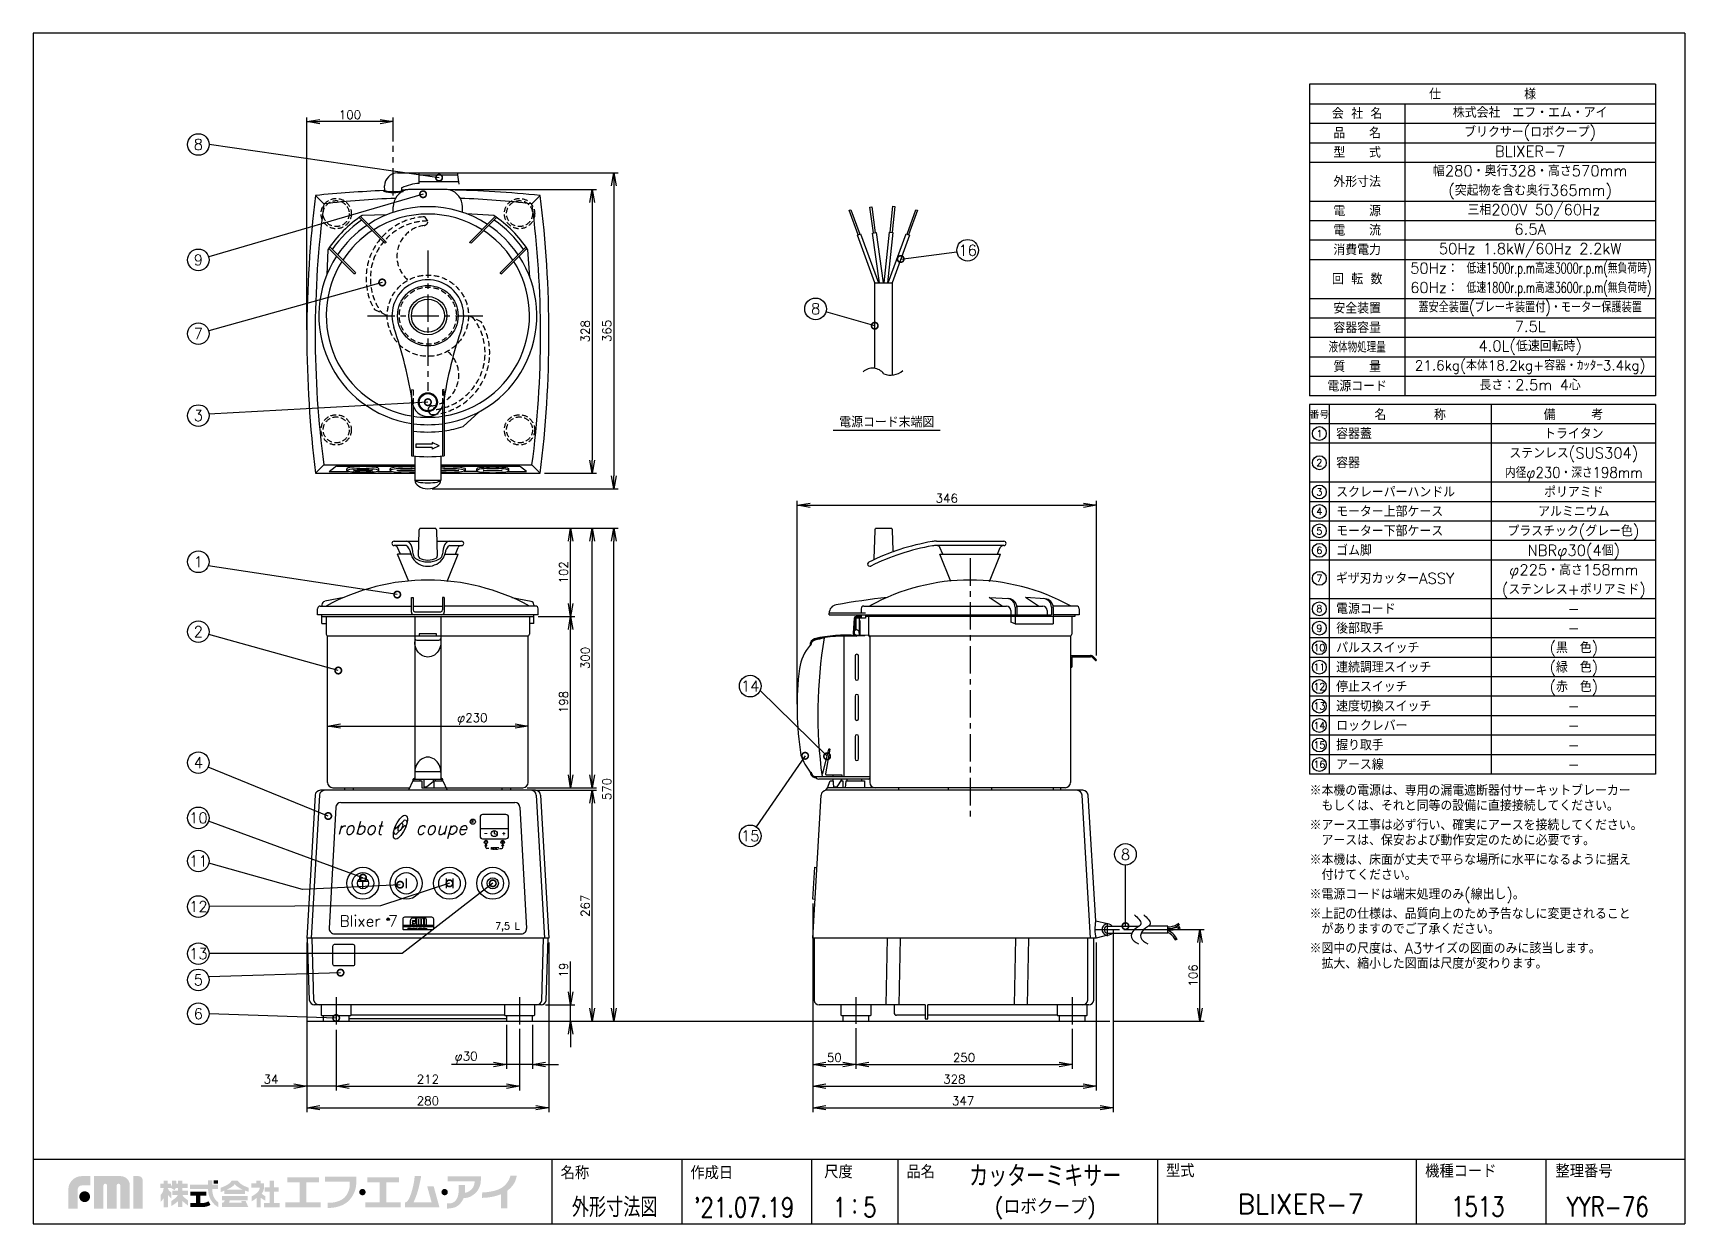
# Model space of a CAD drawing. Extents: x 115 to 2025, y 0 to 1377.
import ezdxf
from ezdxf.enums import TextEntityAlignment as Align

# ---------------------------------------------------------------- set-up
doc = ezdxf.new("R2010")
doc.units = 0
doc.header["$PDMODE"] = 3
doc.linetypes.add('CENTER', pattern=[50.8, 31.75, -6.35, 6.35, -6.35])
doc.linetypes.add('HIDDEN', pattern=[9.525, 6.35, -3.175])
doc.layers.get('0').update_dxf_attribs({"linetype": 'CONTINUOUS'})
doc.layers.get('DEFPOINTS').update_dxf_attribs({"linetype": 'CONTINUOUS'})
for name, color, linetype in [('DANMEN', 7, 'CONTINUOUS'), ('KIKI-2D2', 7, 'CONTINUOUS'), ('SIYOU', 7, 'CONTINUOUS'), ('SUNPOU', 7, 'CONTINUOUS'), ('WAKU', 7, 'CONTINUOUS')]:
    doc.layers.add(name, color=color, linetype=linetype)
doc.styles.get("Standard").update_dxf_attribs({"font": 'romans.shx', "bigfont": 'extfont.shx'})
doc.dimstyles.get("Standard").update_dxf_attribs({"dimscale": 5, "dimtxt": 2, "dimasz": 3, "dimexe": 1, "dimexo": 1, "dimgap": 0.6, "dimtad": 3, "dimdec": 0, "dimzin": 0, "dimdsep": 46, "dimtxsty": 'STANDARD', "dimblk1": 'OPEN', "dimblk2": 'OPEN', "dimsah": 1, "dimcen": 1.5, "dimadec": 0, "dimazin": 0, "dimtfac": 1, "dimtdec": 0, "dimtmove": 0, "dimatfit": 0, "dimldrblk": 'DOTSMALL', "dimfxl": 1, "dimtvp": 1, "dimtolj": 1, "dimtzin": 0, "dimarcsym": 0})

msp = doc.modelspace()

# ---------------------------------------------------------------- texts
at = {"color": 2, "oblique": 15}
msp.add_text('robot   coupe', height=15, dxfattribs=at).set_placement((466.3, 450.3))
at = {"color": 2}
for s, height, p in [('R', 3, (621.7, 463.7)), ('-', 4, (636.4, 449.5)), ('-', 3, (636.8, 440.3)), ('+', 3, (656.3, 440.3)), ('+', 4, (657, 449.5)), ('Blixer 7', 13, (469.4, 343.7)), ('R', 1.5, (524.7, 351.6)), ('7,5 L', 8, (649.3, 340.5)), ('FOOD MACHINE INTERNATIONAL', 1.111, (548.1, 340.8))]:
    msp.add_text(s, height=height, dxfattribs=at).set_placement(p)
msp.add_text('RESET', height=2.25, dxfattribs=at).set_placement((649, 434.1), align=Align.MIDDLE)
at = {"layer": 'SIYOU'}
for s, p in [('仕\u3000\u3000\u3000\u3000\u3000\u3000\u3000様', (1791, 1306.2)), ('会 社 名', (1646, 1283.8)), ('品\u3000\u3000名', (1646, 1261.2)), ('型\u3000\u3000式', (1646, 1238.8)), ('外形寸法', (1646, 1205)), ('電\u3000\u3000源', (1646, 1171.2)), ('電\u3000\u3000流', (1646, 1148.8)), ('消費電力', (1646, 1126.2)), ('回 転 数', (1646, 1092.5)), ('安全装置', (1646, 1058.7)), ('容器容量', (1646, 1036.2)), ('質\u3000\u3000量', (1646, 991.2)), ('電源コード', (1646, 968.7))]:
    msp.add_text(s, height=12.5, dxfattribs=at).set_placement(p, align=Align.MIDDLE_CENTER)
at = {"layer": 'SIYOU', "color": 1}
for s, height, p in [('株式会社\u3000エフ・エム・アイ', 12.5, (1846, 1285)), ('ブリクサー(ロボクープ)', 12.5, (1846, 1262.5)), ('BLIXER-7', 12.5, (1846, 1240)), ('幅280・奥行328・高さ570mm', 12.5, (1846, 1217.5)), ('(突起物を含む奥行365mm)', 12.5, (1846, 1195)), (' 三相200V 50/60Hz', 12.5, (1846, 1172.5)), ('6.5A', 12.5, (1846, 1150)), ('50Hz 1.8kW/60Hz 2.2kW', 12.5, (1846, 1127.5)), ('7.5L', 12.5, (1846, 1037.5)), ('4.0L(低速回転時)', 12.5, (1846, 1015)), ('21.6kg(本体18.2kg+容器・ｶｯﾀｰ3.4kg)', 11.5, (1846, 992.5)), ('長さ：2.5m 4心', 12.5, (1846, 970)), ('トライタン', 12.5, (1896.5, 913.7)), ('ステンレス(SUS304)', 12.5, (1896.5, 891.2)), ('ポリアミド', 12.5, (1896.5, 846.2)), ('アルミニウム', 12.5, (1896.5, 823.7)), ('プラスチック(グレー色)', 12.5, (1896, 801.2)), ('NBRφ30(4個)', 12.5, (1896.5, 778.7)), ('φ225・高さ158mm', 12.5, (1896.5, 756.2)), ('(ステンレス+ポリアミド)', 12.5, (1896.5, 733.7)), ('-', 12.5, (1896.5, 711.2)), ('-', 12.5, (1896.5, 688.7)), ('(黒\u3000色)', 12.5, (1896.5, 666.2)), ('(緑\u3000色)', 12.5, (1896.5, 643.7)), ('(赤\u3000色)', 12.5, (1896.5, 621.2)), ('-', 12.5, (1896.5, 598.7)), ('-', 12.5, (1896.5, 576.2)), ('-', 12.5, (1896.5, 553.7)), ('-', 12.5, (1896.5, 531.2))]:
    msp.add_text(s, height=height, dxfattribs=at).set_placement(p, align=Align.MIDDLE_CENTER)
for s, p in [('50Hz：', (1707.3, 1105)), ('60Hz：', (1707.3, 1082.5))]:
    msp.add_text(s, height=12.5, dxfattribs=at).set_placement(p, align=Align.MIDDLE_LEFT)
for s, width, p in [('低速1500r.p.m高速3000r.p.m(無負荷時)', 0.65, (1879.2, 1105)), ('低速1800r.p.m高速3600r.p.m(無負荷時)', 0.65, (1879.2, 1082.5)), ('蓋安全装置(ブレーキ装置付)・モーター保護装置', 0.85, (1846, 1060)), ('内径φ230・深さ198mm', 0.9, (1896.5, 868.7))]:
    msp.add_text(s, height=12.5, dxfattribs=dict(at, width=width)).set_placement(p, align=Align.MIDDLE_CENTER)
at = {"layer": 'SIYOU', "width": 0.8}
msp.add_text('液体物処理量', height=12.5, dxfattribs=at).set_placement((1646, 1013.7), align=Align.MIDDLE_CENTER)
at = {"layer": 'SIYOU'}
for s, height, p in [('番号', 8.04, (1602.3, 936.2)), ('名\u3000\u3000\u3000\u3000称', 12.5, (1707.3, 936.2)), ('備\u3000\u3000\u3000考', 12.5, (1896, 936.2)), ('1', 8.04, (1602.3, 913.7)), ('2', 8.04, (1602.3, 880)), ('3', 8.04, (1602.3, 846.2)), ('4', 8.04, (1602.3, 823.7)), ('5', 8.04, (1602.3, 801.2)), ('6', 8.04, (1602.3, 778.7)), ('7', 8.04, (1602.3, 746.4)), ('8', 8.04, (1602.3, 711.2)), ('9', 8.04, (1602.3, 688.7)), ('10', 8.04, (1602.3, 666.2)), ('11', 8.04, (1602.3, 643.7)), ('12', 8.04, (1602.3, 621.2)), ('13', 8.04, (1602.3, 598.7)), ('14', 8.04, (1602.3, 576.2)), ('15', 8.04, (1602.3, 553.7)), ('16', 8.04, (1602.3, 531.2))]:
    msp.add_text(s, height=height, dxfattribs=at).set_placement(p, align=Align.MIDDLE)
at = {"layer": 'SIYOU', "color": 1}
msp.add_text('電源コード末端図', height=12.5, dxfattribs=at).set_placement((1102.1, 927.7), align=Align.MIDDLE)
at = {"layer": 'SIYOU'}
for s, p in [('容器蓋', (1621.7, 913.7)), ('容器', (1621.7, 880)), ('スクレーパーハンドル', (1621.7, 846.2)), ('モーター上部ケース', (1621.7, 823.7)), ('モーター下部ケース', (1621.7, 801.2)), ('ゴム脚', (1621.7, 778.7)), ('ギザ刃カッターASSY', (1621.4, 746.4)), ('電源コード', (1621.7, 711.2)), ('後部取手', (1621.7, 688.7)), ('パルススイッチ', (1621.7, 666.2)), ('連続調理スイッチ', (1621.7, 643.7)), ('停止スイッチ', (1621.7, 621.2)), ('速度切換スイッチ', (1621.7, 598.7)), ('ロックレバー', (1621.7, 576.2)), ('握り取手', (1621.7, 553.7)), ('アース線', (1621.7, 531.2))]:
    msp.add_text(s, height=12.5, dxfattribs=at).set_placement(p, align=Align.MIDDLE_LEFT)
at = {"layer": 'SIYOU', "color": 1}
for s, p in [('※本機の電源は、専用の漏電遮断器付サーキットブレーカー', (1591, 495)), ('\u3000もしくは、それと同等の設備に直接接続してください。', (1591, 477.5)), ('※アース工事は必ず行い、確実にアースを接続してください。', (1591, 455)), ('\u3000アースは、保安および動作安定のために必要です。', (1591, 437.5)), ('※本機は、床面が丈夫で平らな場所に水平になるように据え', (1591, 415)), ('\u3000付けてください。', (1591, 397.5)), ('※電源コードは端末処理のみ(線出し)。', (1591, 375)), ('※上記の仕様は、品質向上のため予告なしに変更されること', (1591, 352.5)), ('\u3000がありますのでご了承ください。', (1591, 335)), ('※図中の尺度は、A3サイズの図面のみに該当します。', (1591, 312.5)), ('\u3000拡大、縮小した図面は尺度が変わります。', (1591, 295))]:
    msp.add_text(s, height=12.5, dxfattribs=at).set_placement(p)
at = {"layer": 'SUNPOU'}
for s, p in [('8', (306.1, 1247.9)), ('16', (1195.6, 1125.6)), ('9', (306.1, 1114.5)), ('8', (1019.8, 1057.9)), ('7', (306.1, 1029.2)), ('3', (306.1, 934.5)), ('1', (306.1, 765.5)), ('2', (306.1, 684.7)), ('14', (944.2, 621.8)), ('4', (306.1, 533.3)), ('10', (306.1, 469.4)), ('15', (944.2, 448.6)), ('11', (306.1, 419.6)), ('8', (1378.1, 427.3)), ('12', (306.1, 366.9)), ('13', (306.1, 312.5)), ('5', (306.1, 282.1)), ('6', (306.1, 243))]:
    msp.add_text(s, height=12.5, dxfattribs=at).set_placement(p, align=Align.MIDDLE)
at = {"layer": 'WAKU'}
for s, p in [('名称', (725, 51.6)), ('作成日', (875, 51.6)), ('尺度', (1029.8, 52.7)), ('品名', (1124.8, 52.7)), ('型式', (1424.9, 54)), ('機種コード', (1724.6, 53.6)), ('整理番号', (1875.3, 53.6))]:
    msp.add_text(s, height=15, dxfattribs=at).set_placement(p)
at = {"layer": 'WAKU', "color": 1, "width": 0.8}
msp.add_text('カッターミキサー', height=25, dxfattribs=at).set_placement((1285.3, 56.2), align=Align.MIDDLE)
for s, p in [('外形寸法図', (787.5, 8)), ("'21.07.19", (937, 8)), ('1：5', (1065, 8)), ('1513', (1785.6, 8.8)), ('YYR-76', (1935.6, 8.8))]:
    msp.add_text(s, height=22.5, dxfattribs=at).set_placement(p, align=Align.CENTER)
at = {"layer": 'WAKU', "color": 1}
msp.add_text('(ロボクープ)', height=17.5, dxfattribs=at).set_placement((1285.3, 18.7), align=Align.MIDDLE)
msp.add_text('BLIXER-7', height=22.5, dxfattribs=at).set_placement((1580.8, 11.8), align=Align.CENTER)

# ---------------------------------------------------------------- blocks, each defined once
blk = doc.blocks.new('_DotSmall')
at = {"color": 0, "linetype": 'ByBlock', "const_width": 0.5}
blk.add_lwpolyline([(-0.0625, 0, 1), (0.0625, 0, 1)], format="xyb", close=True, dxfattribs=at)
blk = doc.blocks.new('_OPEN')
at = {"color": 0, "linetype": 'ByBlock'}
for p, q in [((-1, 0.17), (0, 0)), ((0, 0), (-1, -0.17)), ((0, 0), (-1, 0))]:
    blk.add_line(p, q, dxfattribs=at)
blk = doc.blocks.new('*D2')
at = {"layer": 'DEFPOINTS', "color": 0}
for p in [(662.5, 235.3), (692.5, 235.3), (662.5, 184.3)]:
    blk.add_point(p, dxfattribs=at)
at = {"layer": 'SUNPOU', "color": 0, "lineweight": -2}
for p, q in [((662.5, 230.3), (662.5, 179.3)), ((692.5, 230.3), (692.5, 179.3)), ((647.5, 184.3), (598.9, 184.3)), ((692.5, 184.3), (662.5, 184.3)), ((707.5, 184.3), (722.5, 184.3))]:
    blk.add_line(p, q, dxfattribs=at)
at = {"layer": 'SUNPOU', "color": 0, "lineweight": -2, "xscale": 15, "yscale": 15, "zscale": 15}
blk.add_blockref('_OPEN', (662.5, 184.3), dxfattribs=at)
at = {"layer": 'SUNPOU', "color": 0, "lineweight": -2, "xscale": 15, "yscale": 15, "zscale": 15, "rotation": 180}
blk.add_blockref('_OPEN', (692.5, 184.3), dxfattribs=at)
at = {"layer": 'SUNPOU', "color": 0, "insert": (615.7, 192.3), "char_height": 10, "attachment_point": 5}
blk.add_mtext('\\A1;φ30', dxfattribs=at)
blk = doc.blocks.new('*D3')
at = {"layer": 'DEFPOINTS', "color": 0}
for p in [(465.5, 229.6), (677.5, 230.5), (677.5, 159.3)]:
    blk.add_point(p, dxfattribs=at)
at = {"layer": 'SUNPOU', "color": 0, "lineweight": -2}
for p, q in [((465.5, 224.6), (465.5, 154.3)), ((677.5, 225.5), (677.5, 154.3)), ((480.5, 159.3), (662.5, 159.3))]:
    blk.add_line(p, q, dxfattribs=at)
at = {"layer": 'SUNPOU', "color": 0, "lineweight": -2, "xscale": 15, "yscale": 15, "zscale": 15, "rotation": 180}
blk.add_blockref('_OPEN', (465.5, 159.3), dxfattribs=at)
at = {"layer": 'SUNPOU', "color": 0, "lineweight": -2, "xscale": 15, "yscale": 15, "zscale": 15}
blk.add_blockref('_OPEN', (677.5, 159.3), dxfattribs=at)
at = {"layer": 'SUNPOU', "color": 0, "insert": (571.5, 167.3), "char_height": 10, "attachment_point": 5}
blk.add_mtext('\\A1;212', dxfattribs=at)
blk = doc.blocks.new('*D4')
at = {"layer": 'DEFPOINTS', "color": 0}
for p in [(431.5, 330.3), (711.5, 330.3), (711.5, 134.3)]:
    blk.add_point(p, dxfattribs=at)
at = {"layer": 'SUNPOU', "color": 0, "lineweight": -2}
for p, q in [((431.5, 325.3), (431.5, 129.3)), ((711.5, 325.3), (711.5, 129.3)), ((446.5, 134.3), (696.5, 134.3))]:
    blk.add_line(p, q, dxfattribs=at)
at = {"layer": 'SUNPOU', "color": 0, "lineweight": -2, "xscale": 15, "yscale": 15, "zscale": 15, "rotation": 180}
blk.add_blockref('_OPEN', (431.5, 134.3), dxfattribs=at)
at = {"layer": 'SUNPOU', "color": 0, "lineweight": -2, "xscale": 15, "yscale": 15, "zscale": 15}
blk.add_blockref('_OPEN', (711.5, 134.3), dxfattribs=at)
at = {"layer": 'SUNPOU', "color": 0, "insert": (571.5, 142.3), "char_height": 10, "attachment_point": 5}
blk.add_mtext('\\A1;280', dxfattribs=at)
blk = doc.blocks.new('*D5')
at = {"layer": 'DEFPOINTS', "color": 0}
for p in [(431.5, 330.3), (465.5, 229.6), (465.5, 159.3)]:
    blk.add_point(p, dxfattribs=at)
at = {"layer": 'SUNPOU', "color": 0, "lineweight": -2}
for p, q in [((431.5, 325.3), (431.5, 154.3)), ((465.5, 224.6), (465.5, 154.3)), ((416.5, 159.3), (378.9, 159.3)), ((465.5, 159.3), (431.5, 159.3)), ((480.5, 159.3), (495.5, 159.3))]:
    blk.add_line(p, q, dxfattribs=at)
at = {"layer": 'SUNPOU', "color": 0, "lineweight": -2, "xscale": 15, "yscale": 15, "zscale": 15}
blk.add_blockref('_OPEN', (431.5, 159.3), dxfattribs=at)
at = {"layer": 'SUNPOU', "color": 0, "lineweight": -2, "xscale": 15, "yscale": 15, "zscale": 15, "rotation": 180}
blk.add_blockref('_OPEN', (465.5, 159.3), dxfattribs=at)
at = {"layer": 'SUNPOU', "color": 0, "insert": (390.2, 167.3), "char_height": 10, "attachment_point": 5}
blk.add_mtext('\\A1;34', dxfattribs=at)
blk = doc.blocks.new('*D6')
at = {"layer": 'DEFPOINTS', "color": 0}
for p in [(702.5, 253.3), (736.5, 253.3), (698.5, 234.3)]:
    blk.add_point(p, dxfattribs=at)
at = {"layer": 'SUNPOU', "color": 0, "lineweight": -2}
for p, q in [((736.5, 268.3), (736.5, 303.6)), ((707.5, 253.3), (741.5, 253.3)), ((736.5, 234.3), (736.5, 253.3)), ((703.5, 234.3), (741.5, 234.3)), ((736.5, 219.3), (736.5, 204.3))]:
    blk.add_line(p, q, dxfattribs=at)
at = {"layer": 'SUNPOU', "color": 0, "lineweight": -2, "xscale": 15, "yscale": 15, "zscale": 15}
for p, rotation in [((736.5, 253.3), 270), ((736.5, 234.3), 90)]:
    blk.add_blockref('_OPEN', p, dxfattribs=dict(at, rotation=rotation))
at = {"layer": 'SUNPOU', "color": 0, "insert": (728.5, 293.5), "char_height": 10, "attachment_point": 5, "rotation": 90}
blk.add_mtext('\\A1;19', dxfattribs=at)
blk = doc.blocks.new('*D7')
at = {"layer": 'DEFPOINTS', "color": 0}
for p in [(690.9, 501.3), (761.5, 501.3), (698.5, 234.3)]:
    blk.add_point(p, dxfattribs=at)
at = {"layer": 'SUNPOU', "color": 0, "lineweight": -2}
for p, q in [((695.9, 501.3), (766.5, 501.3)), ((761.5, 249.3), (761.5, 486.3)), ((703.5, 234.3), (766.5, 234.3))]:
    blk.add_line(p, q, dxfattribs=at)
at = {"layer": 'SUNPOU', "color": 0, "lineweight": -2, "xscale": 15, "yscale": 15, "zscale": 15}
for p, rotation in [((761.5, 501.3), 90), ((761.5, 234.3), 270)]:
    blk.add_blockref('_OPEN', p, dxfattribs=dict(at, rotation=rotation))
at = {"layer": 'SUNPOU', "color": 0, "insert": (753.5, 367.8), "char_height": 10, "attachment_point": 5, "rotation": 90}
blk.add_mtext('\\A1;267', dxfattribs=at)
blk = doc.blocks.new('*D8')
at = {"layer": 'DEFPOINTS', "color": 0}
for p in [(579.9, 804.3), (761.5, 804.3), (681.5, 504.3)]:
    blk.add_point(p, dxfattribs=at)
at = {"layer": 'SUNPOU', "color": 0, "lineweight": -2}
for p, q in [((584.9, 804.3), (766.5, 804.3)), ((761.5, 519.3), (761.5, 789.3)), ((686.5, 504.3), (766.5, 504.3))]:
    blk.add_line(p, q, dxfattribs=at)
at = {"layer": 'SUNPOU', "color": 0, "lineweight": -2, "xscale": 15, "yscale": 15, "zscale": 15}
for p, rotation in [((761.5, 804.3), 90), ((761.5, 504.3), 270)]:
    blk.add_blockref('_OPEN', p, dxfattribs=dict(at, rotation=rotation))
at = {"layer": 'SUNPOU', "color": 0, "insert": (753.5, 654.3), "char_height": 10, "attachment_point": 5, "rotation": 90}
blk.add_mtext('\\A1;300', dxfattribs=at)
blk = doc.blocks.new('*D9')
at = {"layer": 'DEFPOINTS', "color": 0}
for p in [(579.9, 804.3), (786.5, 804.3), (698.5, 234.3)]:
    blk.add_point(p, dxfattribs=at)
at = {"layer": 'SUNPOU', "color": 0, "lineweight": -2}
for p, q in [((584.9, 804.3), (791.5, 804.3)), ((786.5, 249.3), (786.5, 789.3)), ((703.5, 234.3), (791.5, 234.3))]:
    blk.add_line(p, q, dxfattribs=at)
at = {"layer": 'SUNPOU', "color": 0, "lineweight": -2, "xscale": 15, "yscale": 15, "zscale": 15}
for p, rotation in [((786.5, 804.3), 90), ((786.5, 234.3), 270)]:
    blk.add_blockref('_OPEN', p, dxfattribs=dict(at, rotation=rotation))
at = {"layer": 'SUNPOU', "color": 0, "insert": (778.5, 502.8), "char_height": 10, "attachment_point": 5, "rotation": 90}
blk.add_mtext('\\A1;570', dxfattribs=at)
blk = doc.blocks.new('*D10')
at = {"layer": 'DEFPOINTS', "color": 0}
for p in [(694, 702.3), (736.5, 702.3), (681.5, 504.3)]:
    blk.add_point(p, dxfattribs=at)
at = {"layer": 'SUNPOU', "color": 0, "lineweight": -2}
for p, q in [((699, 702.3), (741.5, 702.3)), ((736.5, 519.3), (736.5, 687.3)), ((686.5, 504.3), (741.5, 504.3))]:
    blk.add_line(p, q, dxfattribs=at)
at = {"layer": 'SUNPOU', "color": 0, "lineweight": -2, "xscale": 15, "yscale": 15, "zscale": 15}
for p, rotation in [((736.5, 702.3), 90), ((736.5, 504.3), 270)]:
    blk.add_blockref('_OPEN', p, dxfattribs=dict(at, rotation=rotation))
at = {"layer": 'SUNPOU', "color": 0, "insert": (728.5, 603.3), "char_height": 10, "attachment_point": 5, "rotation": 90}
blk.add_mtext('\\A1;198', dxfattribs=at)
blk = doc.blocks.new('*D11')
at = {"layer": 'DEFPOINTS', "color": 0}
for p in [(579.9, 804.3), (736.5, 804.3), (694, 702.3)]:
    blk.add_point(p, dxfattribs=at)
at = {"layer": 'SUNPOU', "color": 0, "lineweight": -2}
for p, q in [((584.9, 804.3), (741.5, 804.3)), ((736.5, 717.3), (736.5, 789.3)), ((699, 702.3), (741.5, 702.3))]:
    blk.add_line(p, q, dxfattribs=at)
at = {"layer": 'SUNPOU', "color": 0, "lineweight": -2, "xscale": 15, "yscale": 15, "zscale": 15}
for p, rotation in [((736.5, 804.3), 90), ((736.5, 702.3), 270)]:
    blk.add_blockref('_OPEN', p, dxfattribs=dict(at, rotation=rotation))
at = {"layer": 'SUNPOU', "color": 0, "insert": (728.5, 753.3), "char_height": 10, "attachment_point": 5, "rotation": 90}
blk.add_mtext('\\A1;102', dxfattribs=at)
blk = doc.blocks.new('*D12')
at = {"layer": 'DEFPOINTS', "color": 0}
for p in [(455.5, 575.6), (687.5, 575.6), (687.5, 575.6)]:
    blk.add_point(p, dxfattribs=at)
at = {"layer": 'SUNPOU', "color": 0, "lineweight": -2}
blk.add_line((470.5, 575.6), (672.5, 575.6), dxfattribs=at)
at = {"layer": 'SUNPOU', "color": 0, "lineweight": -2, "xscale": 15, "yscale": 15, "zscale": 15, "rotation": 180}
blk.add_blockref('_OPEN', (455.5, 575.6), dxfattribs=at)
at = {"layer": 'SUNPOU', "color": 0, "lineweight": -2, "xscale": 15, "yscale": 15, "zscale": 15}
blk.add_blockref('_OPEN', (687.5, 575.6), dxfattribs=at)
at = {"layer": 'SUNPOU', "color": 0, "insert": (622.9, 583.6), "char_height": 10, "attachment_point": 5}
blk.add_mtext('\\A1;φ230', dxfattribs=at)
blk = doc.blocks.new('*D13')
at = {"layer": 'DEFPOINTS', "color": 0}
for p in [(591.5, 1196), (701.5, 868), (761.5, 868)]:
    blk.add_point(p, dxfattribs=at)
at = {"layer": 'SUNPOU', "color": 0, "lineweight": -2}
for p, q in [((596.5, 1196), (766.5, 1196)), ((761.5, 1181), (761.5, 883)), ((706.5, 868), (766.5, 868))]:
    blk.add_line(p, q, dxfattribs=at)
at = {"layer": 'SUNPOU', "color": 0, "lineweight": -2, "xscale": 15, "yscale": 15, "zscale": 15}
for p, rotation in [((761.5, 1196), 90), ((761.5, 868), 270)]:
    blk.add_blockref('_OPEN', p, dxfattribs=dict(at, rotation=rotation))
at = {"layer": 'SUNPOU', "color": 0, "insert": (753.5, 1032), "char_height": 10, "attachment_point": 5, "rotation": 90}
blk.add_mtext('\\A1;328', dxfattribs=at)
blk = doc.blocks.new('*D14')
at = {"layer": 'DEFPOINTS', "color": 0}
for p in [(536.5, 1215), (571.5, 849.9), (786.5, 849.9)]:
    blk.add_point(p, dxfattribs=at)
at = {"layer": 'SUNPOU', "color": 0, "lineweight": -2}
for p, q in [((541.5, 1215), (791.5, 1215)), ((786.5, 1200), (786.5, 864.9)), ((576.5, 849.9), (791.5, 849.9))]:
    blk.add_line(p, q, dxfattribs=at)
at = {"layer": 'SUNPOU', "color": 0, "lineweight": -2, "xscale": 15, "yscale": 15, "zscale": 15}
for p, rotation in [((786.5, 1215), 90), ((786.5, 849.9), 270)]:
    blk.add_blockref('_OPEN', p, dxfattribs=dict(at, rotation=rotation))
at = {"layer": 'SUNPOU', "color": 0, "insert": (778.5, 1032.4), "char_height": 10, "attachment_point": 5, "rotation": 90}
blk.add_mtext('\\A1;365', dxfattribs=at)
blk = doc.blocks.new('*D15')
at = {"layer": 'DEFPOINTS', "color": 0}
for p in [(1344.5, 830.9), (1344.5, 652), (998.4, 595.8)]:
    blk.add_point(p, dxfattribs=at)
at = {"layer": 'SUNPOU', "color": 0, "lineweight": -2}
for p, q in [((998.4, 600.8), (998.4, 835.9)), ((1013.4, 830.9), (1329.5, 830.9)), ((1344.5, 657), (1344.5, 835.9))]:
    blk.add_line(p, q, dxfattribs=at)
at = {"layer": 'SUNPOU', "color": 0, "lineweight": -2, "xscale": 15, "yscale": 15, "zscale": 15, "rotation": 180}
blk.add_blockref('_OPEN', (998.4, 830.9), dxfattribs=at)
at = {"layer": 'SUNPOU', "color": 0, "lineweight": -2, "xscale": 15, "yscale": 15, "zscale": 15}
blk.add_blockref('_OPEN', (1344.5, 830.9), dxfattribs=at)
at = {"layer": 'SUNPOU', "color": 0, "insert": (1171.5, 838.9), "char_height": 10, "attachment_point": 5}
blk.add_mtext('\\A1;346', dxfattribs=at)
blk = doc.blocks.new('*D17')
at = {"layer": 'DEFPOINTS', "color": 0}
for p in [(431.5, 1274.3), (531.5, 1246.3), (431.5, 1028.5)]:
    blk.add_point(p, dxfattribs=at)
at = {"layer": 'SUNPOU', "color": 0, "lineweight": -2}
for p, q in [((431.5, 1033.5), (431.5, 1279.3)), ((516.5, 1274.3), (446.5, 1274.3)), ((531.5, 1251.3), (531.5, 1279.3))]:
    blk.add_line(p, q, dxfattribs=at)
at = {"layer": 'SUNPOU', "color": 0, "lineweight": -2, "xscale": 15, "yscale": 15, "zscale": 15, "rotation": 180}
blk.add_blockref('_OPEN', (431.5, 1274.3), dxfattribs=at)
at = {"layer": 'SUNPOU', "color": 0, "lineweight": -2, "xscale": 15, "yscale": 15, "zscale": 15}
blk.add_blockref('_OPEN', (531.5, 1274.3), dxfattribs=at)
at = {"layer": 'SUNPOU', "color": 0, "insert": (481.5, 1282.3), "char_height": 10, "attachment_point": 5}
blk.add_mtext('\\A1;100', dxfattribs=at)
blk = doc.blocks.new('*D18')
at = {"layer": 'DEFPOINTS', "color": 0}
for p in [(1016.5, 330.3), (1066.5, 231.5), (1066.5, 184.3)]:
    blk.add_point(p, dxfattribs=at)
at = {"layer": 'SUNPOU', "color": 0, "lineweight": -2}
for p, q in [((1016.5, 325.3), (1016.5, 179.3)), ((1066.5, 226.5), (1066.5, 179.3)), ((1031.5, 184.3), (1051.5, 184.3))]:
    blk.add_line(p, q, dxfattribs=at)
at = {"layer": 'SUNPOU', "color": 0, "lineweight": -2, "xscale": 15, "yscale": 15, "zscale": 15, "rotation": 180}
blk.add_blockref('_OPEN', (1016.5, 184.3), dxfattribs=at)
at = {"layer": 'SUNPOU', "color": 0, "lineweight": -2, "xscale": 15, "yscale": 15, "zscale": 15}
blk.add_blockref('_OPEN', (1066.5, 184.3), dxfattribs=at)
at = {"layer": 'SUNPOU', "color": 0, "insert": (1041.5, 192.3), "char_height": 10, "attachment_point": 5}
blk.add_mtext('\\A1;50', dxfattribs=at)
blk = doc.blocks.new('*D19')
at = {"layer": 'DEFPOINTS', "color": 0}
for p in [(1066.5, 231.5), (1316.5, 230.5), (1316.5, 184.3)]:
    blk.add_point(p, dxfattribs=at)
at = {"layer": 'SUNPOU', "color": 0, "lineweight": -2}
for p, q in [((1066.5, 226.5), (1066.5, 179.3)), ((1316.5, 225.5), (1316.5, 179.3)), ((1081.5, 184.3), (1301.5, 184.3))]:
    blk.add_line(p, q, dxfattribs=at)
at = {"layer": 'SUNPOU', "color": 0, "lineweight": -2, "xscale": 15, "yscale": 15, "zscale": 15, "rotation": 180}
blk.add_blockref('_OPEN', (1066.5, 184.3), dxfattribs=at)
at = {"layer": 'SUNPOU', "color": 0, "lineweight": -2, "xscale": 15, "yscale": 15, "zscale": 15}
blk.add_blockref('_OPEN', (1316.5, 184.3), dxfattribs=at)
at = {"layer": 'SUNPOU', "color": 0, "insert": (1191.5, 192.3), "char_height": 10, "attachment_point": 5}
blk.add_mtext('\\A1;250', dxfattribs=at)
blk = doc.blocks.new('*D20')
at = {"layer": 'DEFPOINTS', "color": 0}
for p in [(1016.5, 330.3), (1344.2, 330.3), (1344.2, 159.3)]:
    blk.add_point(p, dxfattribs=at)
at = {"layer": 'SUNPOU', "color": 0, "lineweight": -2}
for p, q in [((1016.5, 325.3), (1016.5, 154.3)), ((1344.2, 325.3), (1344.2, 154.3)), ((1031.5, 159.3), (1329.2, 159.3))]:
    blk.add_line(p, q, dxfattribs=at)
at = {"layer": 'SUNPOU', "color": 0, "lineweight": -2, "xscale": 15, "yscale": 15, "zscale": 15, "rotation": 180}
blk.add_blockref('_OPEN', (1016.5, 159.3), dxfattribs=at)
at = {"layer": 'SUNPOU', "color": 0, "lineweight": -2, "xscale": 15, "yscale": 15, "zscale": 15}
blk.add_blockref('_OPEN', (1344.2, 159.3), dxfattribs=at)
at = {"layer": 'SUNPOU', "color": 0, "insert": (1180.3, 167.3), "char_height": 10, "attachment_point": 5}
blk.add_mtext('\\A1;328', dxfattribs=at)
blk = doc.blocks.new('*D21')
at = {"layer": 'DEFPOINTS', "color": 0}
for p in [(1016.7, 375.3), (1364, 344.3), (1364, 134.3)]:
    blk.add_point(p, dxfattribs=at)
at = {"layer": 'SUNPOU', "color": 0, "lineweight": -2}
for p, q in [((1016.7, 370.3), (1016.7, 129.3)), ((1364, 339.3), (1364, 129.3)), ((1031.7, 134.3), (1349, 134.3))]:
    blk.add_line(p, q, dxfattribs=at)
at = {"layer": 'SUNPOU', "color": 0, "lineweight": -2, "xscale": 15, "yscale": 15, "zscale": 15, "rotation": 180}
blk.add_blockref('_OPEN', (1016.7, 134.3), dxfattribs=at)
at = {"layer": 'SUNPOU', "color": 0, "lineweight": -2, "xscale": 15, "yscale": 15, "zscale": 15}
blk.add_blockref('_OPEN', (1364, 134.3), dxfattribs=at)
at = {"layer": 'SUNPOU', "color": 0, "insert": (1190.3, 142.3), "char_height": 10, "attachment_point": 5}
blk.add_mtext('\\A1;347', dxfattribs=at)
blk = doc.blocks.new('*D22')
at = {"layer": 'DEFPOINTS', "color": 0}
for p in [(1371.1, 340.3), (1464.2, 340.3), (1360, 234.3)]:
    blk.add_point(p, dxfattribs=at)
at = {"layer": 'SUNPOU', "color": 0, "lineweight": -2}
for p, q in [((1376.1, 340.3), (1469.2, 340.3)), ((1464.2, 249.3), (1464.2, 325.3)), ((1365, 234.3), (1469.2, 234.3))]:
    blk.add_line(p, q, dxfattribs=at)
at = {"layer": 'SUNPOU', "color": 0, "lineweight": -2, "xscale": 15, "yscale": 15, "zscale": 15}
for p, rotation in [((1464.2, 340.3), 90), ((1464.2, 234.3), 270)]:
    blk.add_blockref('_OPEN', p, dxfattribs=dict(at, rotation=rotation))
at = {"layer": 'SUNPOU', "color": 0, "insert": (1456.2, 287.3), "char_height": 10, "attachment_point": 5, "rotation": 90}
blk.add_mtext('\\A1;106', dxfattribs=at)

# ---------------------------------------------------------------- dimensions: what is measured, and where the dimension line sits
at = {"layer": 'SUNPOU'}
for base, p1, p2, picture, middle in [((431.5, 1274.3), (531.5, 1246.3), (431.5, 1028.5), '*D17', (481.5, 1282.3)), ((1364, 134.3), (1016.7, 375.3), (1364, 344.3), '*D21', (1190.3, 142.3)), ((711.5, 134.3), (431.5, 330.3), (711.5, 330.3), '*D4', (571.5, 142.3)), ((1066.5, 184.3), (1016.5, 330.3), (1066.5, 231.5), '*D18', (1041.5, 192.3)), ((677.5, 159.3), (465.5, 229.6), (677.5, 230.5), '*D3', (571.5, 167.3)), ((1316.5, 184.3), (1066.5, 231.5), (1316.5, 230.5), '*D19', (1191.5, 192.3))]:
    dim = msp.add_linear_dim(base=base, p1=p1, p2=p2, dimstyle='STANDARD', dxfattribs=at)
    dim.commit()
    dim.dimension.update_dxf_attribs({"geometry": picture, "text_midpoint": middle})
for base, p1, p2, picture, middle in [((786.5, 849.9), (536.5, 1215), (571.5, 849.9), '*D14', (778.5, 1032.4)), ((761.5, 501.3), (698.5, 234.3), (690.9, 501.3), '*D7', (753.5, 367.8)), ((1464.2, 340.3), (1360, 234.3), (1371.1, 340.3), '*D22', (1456.2, 287.3)), ((736.5, 253.3), (698.5, 234.3), (702.5, 253.3), '*D6', (728.5, 293.5))]:
    dim = msp.add_linear_dim(base=base, p1=p1, p2=p2, angle=90, dimstyle='STANDARD', dxfattribs=at)
    dim.commit()
    dim.dimension.update_dxf_attribs({"geometry": picture, "text_midpoint": middle})
for base, p1, p2, override, picture, middle in [((761.5, 868), (591.5, 1196), (701.5, 868), {"dimpost": ''}, '*D13', (753.5, 1032)), ((761.5, 804.3), (681.5, 504.3), (579.9, 804.3), {"dimtmove": 0}, '*D8', (753.5, 654.3)), ((736.5, 804.3), (694, 702.3), (579.9, 804.3), {"dimtmove": 1}, '*D11', (728.5, 753.3)), ((736.5, 702.3), (681.5, 504.3), (694, 702.3), {"dimgap": 0.6}, '*D10', (728.5, 603.3))]:
    dim = msp.add_linear_dim(base=base, p1=p1, p2=p2, angle=90, dimstyle='STANDARD', override=override, dxfattribs=at)
    dim.commit()
    dim.dimension.update_dxf_attribs({"geometry": picture, "text_midpoint": middle})
for base, p1, p2, picture, middle in [((1344.5, 830.9), (998.4, 595.8), (1344.5, 652), '*D15', (1171.5, 838.9)), ((1344.2, 159.3), (1016.5, 330.3), (1344.2, 330.3), '*D20', (1180.3, 167.3))]:
    dim = msp.add_linear_dim(base=base, p1=p1, p2=p2, dimstyle='STANDARD', override={"dimpost": ''}, dxfattribs=at)
    dim.commit()
    dim.dimension.update_dxf_attribs({"geometry": picture, "text_midpoint": middle})
dim = msp.add_linear_dim(base=(786.5, 804.3), p1=(698.5, 234.3), p2=(579.9, 804.3), angle=90, dimstyle='STANDARD', override={"dimtmove": 0}, dxfattribs=at)
dim.commit()
dim.dimension.update_dxf_attribs({"geometry": '*D9', "text_midpoint": (786.5, 502.8), "dimtype": 160})
dim = msp.add_linear_dim(base=(687.5, 575.6), p1=(455.5, 575.6), p2=(687.5, 575.6), text='φ230', dimstyle='STANDARD', dxfattribs=at)
dim.commit()
dim.dimension.update_dxf_attribs({"geometry": '*D12', "text_midpoint": (622.9, 575.6), "dimtype": 160})
dim = msp.add_linear_dim(base=(465.5, 159.3), p1=(431.5, 330.3), p2=(465.5, 229.6), dimstyle='STANDARD', dxfattribs=at)
dim.commit()
dim.dimension.update_dxf_attribs({"geometry": '*D5', "text_midpoint": (390.2, 159.3), "dimtype": 160})
dim = msp.add_linear_dim(base=(662.5, 184.3), p1=(692.5, 235.3), p2=(662.5, 235.3), text='φ<>', dimstyle='STANDARD', dxfattribs=at)
dim.commit()
dim.dimension.update_dxf_attribs({"geometry": '*D2', "text_midpoint": (615.7, 192.3)})

# ---------------------------------------------------------------- hatches: boundary and pattern name
at = {"layer": 'WAKU'}
h = msp.add_hatch(color=1, dxfattribs=at)
edge = h.paths.add_edge_path()
edge.add_spline(control_points=[(155.8, 17.8), (155.8, 17.8), (155.8, 39.7), (155.8, 39.7), (155.8, 48.3), (162.8, 55.3), (171.4, 55.3), (171.4, 55.3), (181.2, 55.3), (181.2, 55.3), (181.2, 55.3), (181.2, 44.5), (181.2, 44.5), (181.2, 44.5), (171.4, 44.5), (171.4, 44.5), (168.7, 44.5), (166.6, 42.3), (166.6, 39.7), (166.6, 39.7), (166.6, 17.8), (166.6, 17.8), (166.6, 17.8), (155.8, 17.8), (155.8, 17.8)], knot_values=[0, 0, 0, 0, 1, 1, 1, 2, 2, 2, 3, 3, 3, 4, 4, 4, 5, 5, 5, 6, 6, 6, 7, 7, 7, 8, 8, 8, 8], degree=3, periodic=0)
h = msp.add_hatch(color=1, dxfattribs=at)
edge = h.paths.add_edge_path()
edge.add_spline(control_points=[(226.7, 17.8), (226.7, 17.8), (215.9, 17.8), (215.9, 17.8), (215.9, 17.8), (215.9, 44.5), (215.9, 44.5), (215.9, 45.7), (214.9, 46.6), (213.8, 46.6), (212.6, 46.6), (211.7, 45.7), (211.7, 44.5), (211.7, 44.5), (211.7, 17.8), (211.7, 17.8), (211.7, 17.8), (200.6, 17.8), (200.6, 17.8), (200.6, 17.8), (200.6, 44.5), (200.6, 44.5), (200.6, 45.7), (199.7, 46.6), (198.5, 46.6), (197.4, 46.6), (196.4, 45.7), (196.4, 44.5), (196.4, 44.5), (196.4, 17.8), (196.4, 17.8), (196.4, 17.8), (185.4, 17.8), (185.4, 17.8), (185.4, 17.8), (185.4, 55.3), (185.4, 55.3), (185.4, 55.3), (201.2, 55.3), (201.2, 55.3), (201.2, 55.3), (216.1, 55.3), (216.1, 55.3), (222.1, 55.3), (226.9, 50.5), (226.9, 44.5), (226.9, 44.5), (226.9, 43.5), (226.9, 43.5), (226.9, 41.9), (226.9, 17.8), (226.9, 17.8), (226.9, 17.8), (226.7, 17.8), (226.7, 17.8)], knot_values=[0, 0, 0, 0, 1, 1, 1, 2, 2, 2, 3, 3, 3, 4, 4, 4, 5, 5, 5, 6, 6, 6, 7, 7, 7, 8, 8, 8, 9, 9, 9, 10, 10, 10, 11, 11, 11, 12, 12, 12, 13, 13, 13, 14, 14, 14, 15, 15, 15, 16, 16, 16, 17, 17, 17, 18, 18, 18, 18], degree=3, periodic=0)
h = msp.add_hatch(color=1, dxfattribs=at)
edge = h.paths.add_edge_path()
edge.add_spline(control_points=[(231, 17.8), (231, 17.8), (231, 55.3), (231, 55.3), (231, 55.3), (237, 55.3), (237, 55.3), (239.7, 55.3), (241.8, 53.1), (241.8, 50.5), (241.8, 50.5), (241.8, 17.8), (241.8, 17.8), (241.8, 17.8), (231, 17.8), (231, 17.8)], knot_values=[0, 0, 0, 0, 1, 1, 1, 2, 2, 2, 3, 3, 3, 4, 4, 4, 5, 5, 5, 5], degree=3, periodic=0)
h = msp.add_hatch(color=1, dxfattribs=at)
edge = h.paths.add_edge_path(flags=16)
edge.add_spline(control_points=[(294.2, 27.3), (294.2, 27.3), (292.2, 28.6), (290.2, 30.4), (289, 31.4), (288.1, 32.6), (287.7, 33.5), (287.7, 33.5), (287.7, 33.6), (287.7, 33.6), (287.7, 33.6), (294.1, 33.6), (294.1, 33.6), (294.1, 33.6), (294.1, 38.4), (294.1, 38.4), (294.1, 38.4), (287.7, 38.4), (287.7, 38.4), (287.7, 38.4), (287.7, 41.7), (287.7, 41.7), (287.7, 41.7), (293.7, 41.7), (293.7, 41.7), (293.7, 41.7), (293.7, 46.5), (293.7, 46.5), (293.7, 46.5), (287.7, 46.5), (287.7, 46.5), (287.7, 46.5), (287.7, 50.1), (287.7, 50.1), (287.7, 50.1), (282.6, 50.1), (282.6, 50.1), (282.6, 50.1), (282.6, 46.5), (282.6, 46.5), (282.6, 46.5), (280.8, 46.5), (280.8, 46.5), (280.7, 48.6), (280.4, 50.2), (280.4, 50.2), (280.4, 50.2), (275.6, 50.2), (275.6, 50.2), (275.6, 50.2), (275.7, 46.2), (275.6, 45.4), (275.6, 44.9), (275.1, 44.1), (274.7, 43.6), (274.7, 43.6), (274.7, 46.5), (274.7, 46.5), (274.7, 46.5), (270.6, 46.5), (270.6, 46.5), (270.6, 46.5), (270.6, 50.2), (270.6, 50.2), (270.6, 50.2), (266.1, 50.2), (266.1, 50.2), (266.1, 50.2), (266.1, 46.5), (266.1, 46.5), (266.1, 46.5), (262.1, 46.5), (262.1, 46.5), (262.1, 46.5), (262.1, 41.7), (262.1, 41.7), (262.1, 41.7), (266.1, 41.7), (266.1, 41.7), (266.1, 41.7), (266.1, 41.6), (266.1, 41.6), (265.9, 40.7), (265.5, 37.5), (264.5, 36.1), (263.5, 34.5), (262.4, 33.7), (262.4, 33.7), (262.4, 33.7), (262.4, 25.4), (262.4, 25.4), (262.4, 25.4), (265, 28), (266.1, 29.8), (266.1, 29.8), (266.1, 19.4), (266.1, 19.4), (266.1, 19.4), (270.6, 19.4), (270.6, 19.4), (270.6, 19.4), (270.6, 19.5), (270.6, 19.5), (270.6, 19.5), (271.2, 19.5), (271.2, 19.5), (271.2, 19.5), (271.2, 33.4), (271.2, 33.4), (272.4, 31.7), (275, 29.2), (275, 29.2), (275, 29.2), (275, 36.3), (275, 36.3), (275, 36.3), (273, 37.8), (272.1, 38.9), (271.4, 39.8), (270.9, 41.2), (270.7, 41.7), (270.7, 41.7), (274.4, 41.7), (274.4, 41.7), (274.4, 41.7), (278.6, 39.1), (278.6, 39.1), (278.6, 39.1), (279.5, 40.3), (280.1, 41.7), (280.1, 41.7), (282.6, 41.7), (282.6, 41.7), (282.6, 41.7), (282.6, 38.4), (282.6, 38.4), (282.6, 38.4), (276, 38.4), (276, 38.4), (276, 38.4), (276, 33.6), (276, 33.6), (276, 33.6), (282.4, 33.6), (282.4, 33.6), (282, 32.7), (281.1, 31.2), (279.2, 29.6), (276.3, 27.4), (274.9, 26.6), (274.9, 26.6), (274.9, 26.6), (274.9, 20.7), (274.9, 20.7), (274.9, 20.7), (280.7, 24), (282.6, 26.5), (282.6, 26.5), (282.6, 19.5), (282.6, 19.5), (282.6, 19.5), (287.7, 19.5), (287.7, 19.5), (287.7, 19.5), (287.7, 26.7), (287.7, 26.7), (290, 24.4), (294.2, 21.2), (294.2, 21.2), (294.2, 21.2), (294.2, 27.3), (294.2, 27.3)], knot_values=[0, 0, 0, 0, 1, 1, 1, 2, 2, 2, 3, 3, 3, 4, 4, 4, 5, 5, 5, 6, 6, 6, 7, 7, 7, 8, 8, 8, 9, 9, 9, 10, 10, 10, 11, 11, 11, 12, 12, 12, 13, 13, 13, 14, 14, 14, 15, 15, 15, 16, 16, 16, 17, 17, 17, 18, 18, 18, 19, 19, 19, 20, 20, 20, 21, 21, 21, 22, 22, 22, 23, 23, 23, 24, 24, 24, 25, 25, 25, 26, 26, 26, 27, 27, 27, 28, 28, 28, 29, 29, 29, 30, 30, 30, 31, 31, 31, 32, 32, 32, 33, 33, 33, 34, 34, 34, 35, 35, 35, 36, 36, 36, 37, 37, 37, 38, 38, 38, 39, 39, 39, 40, 40, 40, 41, 41, 41, 42, 42, 42, 43, 43, 43, 44, 44, 44, 45, 45, 45, 46, 46, 46, 47, 47, 47, 48, 48, 48, 49, 49, 49, 50, 50, 50, 51, 51, 51, 52, 52, 52, 53, 53, 53, 54, 54, 54, 55, 55, 55, 56, 56, 56, 57, 57, 57, 57], degree=3, periodic=0)
h = msp.add_hatch(color=1, dxfattribs=at)
edge = h.paths.add_edge_path()
edge.add_spline(control_points=[(324.6, 30), (323.6, 31.7), (322.9, 33.9), (322.6, 36), (322.3, 37.7), (322.2, 39.4), (322.1, 40.5), (322.1, 40.5), (329, 40.5), (329, 40.5), (329, 40.5), (329, 45.3), (329, 45.3), (329, 45.3), (322.2, 45.3), (322.2, 45.3), (322.2, 45.3), (322.2, 50.4), (322.2, 50.4), (322.2, 50.4), (317.2, 50.4), (317.2, 50.4), (317.2, 50.4), (317.2, 45.3), (317.2, 45.3), (317.2, 45.3), (296.4, 45.3), (296.4, 45.3), (296.4, 45.3), (296.4, 40.5), (296.4, 40.5), (296.4, 40.5), (317.4, 40.5), (317.4, 40.5), (317.4, 39.3), (317.5, 37.3), (317.9, 35.2), (318.3, 32.6), (319.3, 29.9), (320.5, 27.8), (323.1, 23), (327.5, 20.4), (327.9, 20.2), (328.3, 19.9), (329.3, 19.5), (329.3, 19.5), (329.3, 19.5), (329.3, 24.8), (329.3, 24.8), (328.1, 25.7), (326, 27.5), (324.6, 30)], knot_values=[0, 0, 0, 0, 1, 1, 1, 2, 2, 2, 3, 3, 3, 4, 4, 4, 5, 5, 5, 6, 6, 6, 7, 7, 7, 8, 8, 8, 9, 9, 9, 10, 10, 10, 11, 11, 11, 12, 12, 12, 13, 13, 13, 14, 14, 14, 15, 15, 15, 16, 16, 16, 17, 17, 17, 17], degree=3, periodic=0)
for points in [[(329, 46.4), (323.8, 46.4), (323.8, 50.4), (329, 50.4)], [(393.5, 24.3), (393.5, 37.3), (398.9, 37.3), (398.9, 42.2), (393.5, 42.2), (393.5, 50.2), (388.5, 50.2), (388.5, 42.2), (383, 42.2), (383, 37.3), (388.5, 37.3), (388.5, 24.3), (381.9, 24.3), (381.9, 19.4), (400.1, 19.4), (400.1, 24.3)], [(430.9, 25), (430.9, 48.2), (445.6, 48.2), (445.6, 53.9), (408.9, 53.9), (408.9, 48.2), (423.3, 48.2), (423.3, 25), (406.7, 25), (406.7, 19.1), (447.4, 19.1), (447.4, 25)], [(523.5, 25), (523.5, 48.2), (538.3, 48.2), (538.3, 53.9), (501.5, 53.9), (501.5, 48.2), (515.9, 48.2), (515.9, 25), (499.3, 25), (499.3, 19.1), (540, 19.1), (540, 25)]]:
    msp.add_hatch(color=1, dxfattribs=at).paths.add_polyline_path(points)
h = msp.add_hatch(color=1, dxfattribs=at)
edge = h.paths.add_edge_path()
edge.add_spline(control_points=[(338.8, 39.6), (340.3, 40.3), (341.7, 40.9), (342.5, 41.4), (345, 42.8), (347.5, 44.6), (347.9, 45.9), (348, 45.9), (348.1, 45.9), (348.3, 45.9), (348.3, 45.5), (351, 43.2), (353.1, 41.9), (354.5, 41), (356, 40.3), (357.5, 39.6), (357.5, 39.6), (338.8, 39.6), (338.8, 39.6)], knot_values=[0, 0, 0, 0, 1, 1, 1, 2, 2, 2, 3, 3, 3, 4, 4, 4, 5, 5, 5, 6, 6, 6, 6], degree=3, periodic=0)
edge = h.paths.add_edge_path(flags=16)
edge.add_spline(control_points=[(364.3, 41.9), (364.3, 41.9), (361.2, 42.9), (357.9, 44.6), (353.2, 47.2), (351.5, 50.1), (351.5, 50.1), (351.5, 50.1), (344.8, 50.1), (344.8, 50.1), (344.8, 50.1), (343.1, 47), (338.9, 44.8), (334.8, 42.7), (332, 41.9), (332, 41.9), (332, 41.9), (332, 36.8), (332, 36.8), (332, 36.8), (334, 37.6), (336.3, 38.6), (336.3, 38.6), (336.3, 34.6), (336.3, 34.6), (336.3, 34.6), (360.1, 34.6), (360.1, 34.6), (360.1, 34.6), (360.1, 38.6), (360.1, 38.6), (362.5, 37.7), (364.3, 37.2), (364.3, 37.2), (364.3, 37.2), (364.3, 41.9), (364.3, 41.9)], knot_values=[0, 0, 0, 0, 1, 1, 1, 2, 2, 2, 3, 3, 3, 4, 4, 4, 5, 5, 5, 6, 6, 6, 7, 7, 7, 8, 8, 8, 9, 9, 9, 10, 10, 10, 11, 11, 11, 12, 12, 12, 12], degree=3, periodic=0)
h = msp.add_hatch(color=1, dxfattribs=at)
edge = h.paths.add_edge_path()
edge.add_spline(control_points=[(383.5, 32.1), (383.5, 32.1), (381.3, 33.4), (380.3, 34.1), (379.9, 34.5), (379.5, 34.8), (379.3, 35.1), (380, 36), (380.7, 36.9), (381.1, 37.8), (382.8, 41.3), (382.1, 46.9), (382.1, 46.9), (382.1, 46.9), (378.3, 46.9), (378.3, 46.9), (378.3, 46.9), (378.3, 50.2), (378.3, 50.2), (378.3, 50.2), (373.3, 50.2), (373.3, 50.2), (373.3, 50.2), (373.3, 46.9), (373.3, 46.9), (373.3, 46.9), (367.5, 46.9), (367.5, 46.9), (367.5, 46.9), (367.5, 41.9), (367.5, 41.9), (367.5, 41.9), (377.2, 41.9), (377.2, 41.9), (377.1, 39.7), (375.3, 37), (373.5, 35.6), (371.6, 34.1), (367.6, 31.7), (367.6, 31.7), (367.6, 31.7), (367.6, 26.1), (367.6, 26.1), (367.6, 26.1), (369.4, 27), (372.1, 29), (372.5, 29.3), (372.9, 29.7), (373.4, 30), (373.4, 30), (373.4, 19.4), (373.4, 19.4), (373.4, 19.4), (378.2, 19.4), (378.2, 19.4), (378.2, 19.4), (378.2, 30.3), (378.2, 30.3), (380.4, 28.6), (383.5, 26.9), (383.5, 26.9), (383.5, 26.9), (383.5, 32.1), (383.5, 32.1)], knot_values=[0, 0, 0, 0, 1, 1, 1, 2, 2, 2, 3, 3, 3, 4, 4, 4, 5, 5, 5, 6, 6, 6, 7, 7, 7, 8, 8, 8, 9, 9, 9, 10, 10, 10, 11, 11, 11, 12, 12, 12, 13, 13, 13, 14, 14, 14, 15, 15, 15, 16, 16, 16, 17, 17, 17, 18, 18, 18, 19, 19, 19, 20, 20, 20, 21, 21, 21, 21], degree=3, periodic=0)
h = msp.add_hatch(color=1, dxfattribs=at)
edge = h.paths.add_edge_path()
edge.add_spline(control_points=[(488.7, 49), (488.7, 49), (488.7, 50.1), (488.7, 50.1), (488.8, 50.7), (488.8, 51.1), (488.7, 51.2), (488.7, 51.2), (488.7, 54.7), (488.7, 54.7), (488.7, 54.7), (452.7, 54.7), (452.7, 54.7), (452.7, 54.7), (452.7, 49), (452.7, 49), (452.7, 49), (481.2, 49), (481.2, 49), (481.3, 47.1), (481.4, 42.9), (480.3, 39.4), (479.1, 35.7), (477.5, 33), (475.4, 30.8), (471, 26.3), (462.9, 24.2), (455.8, 24.5), (455.8, 24.5), (455.8, 24.5), (455.8, 24.5), (455.8, 24.5), (455.8, 18.6), (455.8, 18.6), (455.8, 18.6), (455.8, 18.6), (455.8, 18.6), (464.5, 18.2), (474.7, 21.2), (480.1, 26.9), (482.7, 29.6), (485.1, 32.8), (486.7, 37.1), (488.3, 41.1), (488.7, 44.8), (488.7, 47.4), (488.7, 48), (488.7, 48.5), (488.7, 49), (488.7, 49), (488.7, 49), (488.7, 49)], knot_values=[0, 0, 0, 0, 1, 1, 1, 2, 2, 2, 3, 3, 3, 4, 4, 4, 5, 5, 5, 6, 6, 6, 7, 7, 7, 8, 8, 8, 9, 9, 9, 10, 10, 10, 11, 11, 11, 12, 12, 12, 13, 13, 13, 14, 14, 14, 15, 15, 15, 16, 16, 16, 17, 17, 17, 17], degree=3, periodic=0)
h = msp.add_hatch(color=1, dxfattribs=at)
edge = h.paths.add_edge_path()
edge.add_spline(control_points=[(499.6, 36.8), (499.6, 34.7), (498, 33.1), (495.9, 33.1), (493.9, 33.1), (492.2, 34.7), (492.2, 36.8), (492.2, 38.8), (493.9, 40.5), (495.9, 40.5), (498, 40.5), (499.6, 38.8), (499.6, 36.8)], knot_values=[0, 0, 0, 0, 1, 1, 1, 2, 2, 2, 3, 3, 3, 4, 4, 4, 4], degree=3, periodic=0)
h = msp.add_hatch(color=1, dxfattribs=at)
edge = h.paths.add_edge_path()
edge.add_spline(control_points=[(578.2, 43.6), (578.2, 43.6), (570.7, 43.6), (570.7, 43.6), (570.7, 43.6), (575.8, 25.1), (575.8, 25.1), (575.8, 25.1), (554.9, 25.1), (554.9, 25.1), (555.5, 26.3), (556.8, 29), (558.6, 33.9), (561.4, 41.7), (563.8, 55.6), (563.8, 55.6), (563.8, 55.6), (556.3, 55.6), (556.3, 55.6), (556.3, 55.6), (555.8, 46.3), (552.1, 35.1), (549.6, 27.4), (547.3, 25.5), (546.1, 25.1), (546.1, 25.1), (545, 25.1), (545, 25.1), (545, 25.1), (545, 19.3), (545, 19.3), (545, 19.3), (577.4, 19.3), (577.4, 19.3), (577.4, 19.3), (582.3, 19.3), (582.3, 19.3), (582.3, 19.3), (584.9, 19.3), (584.9, 19.3), (584.9, 19.3), (578.2, 43.6), (578.2, 43.6)], knot_values=[0, 0, 0, 0, 1, 1, 1, 2, 2, 2, 3, 3, 3, 4, 4, 4, 5, 5, 5, 6, 6, 6, 7, 7, 7, 8, 8, 8, 9, 9, 9, 10, 10, 10, 11, 11, 11, 12, 12, 12, 13, 13, 13, 14, 14, 14, 14], degree=3, periodic=0)
h = msp.add_hatch(color=1, dxfattribs=at)
edge = h.paths.add_edge_path()
edge.add_spline(control_points=[(594.6, 36.8), (594.6, 34.7), (592.9, 33.1), (590.9, 33.1), (588.9, 33.1), (587.2, 34.7), (587.2, 36.8), (587.2, 38.8), (588.9, 40.5), (590.9, 40.5), (592.9, 40.5), (594.6, 38.8), (594.6, 36.8)], knot_values=[0, 0, 0, 0, 1, 1, 1, 2, 2, 2, 3, 3, 3, 4, 4, 4, 4], degree=3, periodic=0)
h = msp.add_hatch(color=1, dxfattribs=at)
edge = h.paths.add_edge_path()
edge.add_spline(control_points=[(632.8, 50.8), (632.8, 50.8), (632.8, 54.9), (632.8, 54.9), (632.8, 54.9), (594.3, 54.9), (594.3, 54.9), (594.3, 54.9), (594.3, 49.1), (594.3, 49.1), (594.3, 49.1), (625.6, 49.1), (625.6, 49.1), (625.5, 47.5), (625, 42.7), (622.2, 40.2), (619, 37.1), (616.6, 36.2), (614.4, 36.2), (614.4, 36.2), (614.4, 36.2), (614.4, 36.2), (614.8, 40.7), (614.3, 44.9), (614.3, 44.9), (614.3, 44.9), (607, 44.9), (607, 44.9), (607, 44.9), (607.4, 43.7), (607.1, 37.3), (606.7, 30.3), (603.7, 26.5), (601, 24.9), (598.3, 23.3), (593.8, 23.7), (593.8, 23.7), (593.8, 23.7), (593.8, 17.8), (593.8, 17.8), (593.8, 17.8), (596.1, 17.6), (601.2, 18.8), (605.7, 19.8), (609.6, 23.2), (612.5, 28.9), (612.5, 29), (612.8, 29.9), (612.9, 30), (616.4, 30.1), (620.3, 30.3), (626, 35.2), (630.4, 38.9), (632.2, 44.8), (632.6, 48.1), (632.6, 48.1), (632.8, 50.8), (632.8, 50.8)], knot_values=[0, 0, 0, 0, 1, 1, 1, 2, 2, 2, 3, 3, 3, 4, 4, 4, 5, 5, 5, 6, 6, 6, 7, 7, 7, 8, 8, 8, 9, 9, 9, 10, 10, 10, 11, 11, 11, 12, 12, 12, 13, 13, 13, 14, 14, 14, 15, 15, 15, 16, 16, 16, 17, 17, 17, 18, 18, 18, 19, 19, 19, 19], degree=3, periodic=0)
h = msp.add_hatch(color=1, dxfattribs=at)
edge = h.paths.add_edge_path()
edge.add_spline(control_points=[(674.2, 55.7), (674.2, 55.7), (666.9, 55.7), (666.9, 55.7), (666.9, 55.6), (664.8, 45.5), (654.9, 40.7), (651.2, 38.9), (647.9, 38.1), (645.1, 37.6), (639, 36.3), (634.4, 36.5), (634.4, 36.5), (634.4, 36.5), (634, 30.2), (634, 30.2), (634.3, 30.2), (639.4, 30), (646.4, 31.5), (649.2, 32.1), (652.4, 32.9), (656.1, 34.4), (656.1, 34.4), (656.1, 18), (656.1, 18), (656.1, 18), (663.4, 18), (663.4, 18), (663.4, 18), (663.4, 38.5), (663.4, 38.5), (673.5, 45.8), (674.1, 55.2), (674.2, 55.7)], knot_values=[0, 0, 0, 0, 1, 1, 1, 2, 2, 2, 3, 3, 3, 4, 4, 4, 5, 5, 5, 6, 6, 6, 7, 7, 7, 8, 8, 8, 9, 9, 9, 10, 10, 10, 11, 11, 11, 11], degree=3, periodic=0)
h = msp.add_hatch(color=1, dxfattribs=at)
edge = h.paths.add_edge_path()
edge.add_spline(control_points=[(168.4, 31.5), (168.4, 35), (171.2, 37.8), (174.7, 37.8), (178.2, 37.8), (181, 35), (181, 31.5), (181, 28), (178.2, 25.2), (174.7, 25.2), (171.2, 25.2), (168.4, 28), (168.4, 31.5)], knot_values=[0, 0, 0, 0, 1, 1, 1, 2, 2, 2, 3, 3, 3, 4, 4, 4, 4], degree=3, periodic=0)
h = msp.add_hatch(color=1, dxfattribs=at)
edge = h.paths.add_edge_path()
edge.add_spline(control_points=[(318, 26.2), (317.3, 25.8), (315.3, 24.9), (313.9, 24.6), (313.2, 24.4), (311.7, 24.2), (310.4, 24.2), (310.4, 24.2), (310.2, 24.2), (310.2, 24.2), (310.2, 24.2), (310.2, 24.2), (310.2, 24.2), (310.2, 24.2), (308.6, 24.2), (308.6, 24.2), (308.6, 24.2), (308.6, 32.6), (308.6, 32.6), (308.6, 32.6), (315.4, 32.6), (315.4, 32.6), (315.4, 32.6), (315.4, 37.3), (315.4, 37.3), (315.4, 37.3), (297, 37.3), (297, 37.3), (297, 37.3), (297, 32.6), (297, 32.6), (297, 32.6), (303.4, 32.6), (303.4, 32.6), (303.4, 32.6), (303.4, 24.2), (303.4, 24.2), (303.4, 24.2), (297, 24.2), (297, 24.2), (297, 24.2), (297, 19.5), (297, 19.5), (297, 19.5), (310.2, 19.5), (310.2, 19.5), (310.2, 19.5), (310.4, 19.5), (310.4, 19.5), (311.9, 19.5), (313.8, 19.7), (315, 20), (317.2, 20.5), (319.9, 21.8), (320.2, 22), (320.2, 22), (318, 26.2), (318, 26.2)], knot_values=[0, 0, 0, 0, 1, 1, 1, 2, 2, 2, 3, 3, 3, 4, 4, 4, 5, 5, 5, 6, 6, 6, 7, 7, 7, 8, 8, 8, 9, 9, 9, 10, 10, 10, 11, 11, 11, 12, 12, 12, 13, 13, 13, 14, 14, 14, 15, 15, 15, 16, 16, 16, 17, 17, 17, 18, 18, 18, 19, 19, 19, 19], degree=3, periodic=0)
h = msp.add_hatch(color=1, dxfattribs=at)
edge = h.paths.add_edge_path()
edge.add_spline(control_points=[(360.8, 26.6), (360.8, 26.6), (355.6, 26.6), (355.6, 26.6), (355.6, 26.6), (356.5, 24.5), (356.5, 24.5), (356.5, 24.5), (341.6, 24.5), (341.6, 24.5), (341.6, 24.5), (342.5, 27.4), (342.5, 27.4), (342.5, 27.4), (363, 27.4), (363, 27.4), (363, 27.4), (363, 32.5), (363, 32.5), (363, 32.5), (333.6, 32.5), (333.6, 32.5), (333.6, 32.5), (333.6, 27.4), (333.6, 27.4), (333.6, 27.4), (336.7, 27.4), (336.7, 27.4), (336.6, 26.9), (336.4, 26.2), (336, 25.7), (335.4, 25.1), (335.3, 24.9), (334.7, 24.7), (334.5, 24.6), (334.3, 24.6), (334.1, 24.5), (334.1, 24.5), (333.6, 24.5), (333.6, 24.5), (333.6, 24.5), (333.6, 19.5), (333.6, 19.5), (333.6, 19.5), (363.7, 19.5), (363.7, 19.5), (363.7, 19.5), (363.9, 19.5), (363.9, 19.5), (363.9, 19.5), (360.8, 26.6), (360.8, 26.6)], knot_values=[0, 0, 0, 0, 1, 1, 1, 2, 2, 2, 3, 3, 3, 4, 4, 4, 5, 5, 5, 6, 6, 6, 7, 7, 7, 8, 8, 8, 9, 9, 9, 10, 10, 10, 11, 11, 11, 12, 12, 12, 13, 13, 13, 14, 14, 14, 15, 15, 15, 16, 16, 16, 17, 17, 17, 17], degree=3, periodic=0)

# ---------------------------------------------------------------- linework, layer by layer
at = {"color": 2}
for p, q in [((532.5, 789.3), (561.2, 789.3)), ((546.4, 784.3), (532.5, 784.3)), ((581.9, 789.3), (610.5, 789.3)), ((596.6, 784.3), (610.5, 784.3)), ((1159.5, 789.3), (1237.5, 789.3)), ((1237.5, 784.3), (1159.5, 784.3)), ((539.8, 774.3), (536.5, 781.9)), ((549.5, 742.8), (536.5, 774.3)), ((551.9, 774.3), (536.5, 774.3)), ((591.2, 774.3), (606.5, 774.3)), ((594, 742.8), (606.5, 774.3)), ((603.3, 774.3), (606.4, 781.9)), ((1163.5, 774.3), (1233.5, 774.3)), ((1176, 742.8), (1163.5, 774.3)), ((1166.8, 774.3), (1163.6, 781.9)), ((1221, 742.8), (1233.5, 774.3)), ((1230.3, 774.3), (1233.4, 781.9)), ((444, 704.3), (444, 711.3)), ((447, 714.3), (552.5, 714.3)), ((449, 715.8), (449, 714.3)), ((474.6, 724.3), (452.2, 719.8)), ((552.5, 707.3), (552.5, 724.3)), ((552.5, 724.3), (554.5, 724.3)), ((554.5, 724.3), (554.5, 709.8)), ((554.5, 714.3), (588.5, 714.3)), ((556.5, 707.8), (586.5, 707.8)), ((590.5, 724.3), (588.5, 724.3)), ((588.5, 724.3), (588.5, 709.8)), ((590.5, 724.3), (590.5, 707.3)), ((696, 714.3), (590.5, 714.3)), ((668.5, 724.3), (690.8, 719.8)), ((694, 715.8), (694, 714.3)), ((699, 704.3), (699, 711.3)), ((1072.5, 711.3), (1072.5, 706.3)), ((1075.5, 714.3), (1240.5, 714.3)), ((1235.5, 714.3), (1220.5, 724.3)), ((1220.5, 724.3), (1243.2, 722.9)), ((1245.5, 709.3), (1245.5, 704.3)), ((1250.5, 713.1), (1250.5, 704.3)), ((1252.4, 714.3), (1282.5, 714.3)), ((1252.5, 713), (1252.5, 704.3)), ((1277.5, 714.3), (1262.5, 724.3)), ((1285.2, 722.8), (1262.5, 724.3)), ((1287.5, 709.3), (1287.5, 704.3)), ((1292.5, 713), (1292.5, 704.3)), ((1321.5, 714.3), (1294.4, 714.3)), ((1294.5, 712.8), (1294.5, 693.8)), ((1324.5, 711.3), (1324.5, 704.3)), ((699, 704.3), (444, 704.3)), ((449, 694.3), (449, 704.3)), ((449, 702.3), (694, 702.3)), ((449, 694.3), (454, 694.3)), ((454, 702.3), (454, 681.8)), ((556.5, 702.3), (556.5, 514.3)), ((586.5, 702.3), (586.5, 514.3)), ((689, 702.3), (689, 681.8)), ((694, 694.3), (689, 694.3)), ((694, 694.3), (694, 704.3)), ((1035.5, 706.3), (1077.5, 706.3)), ((1035.5, 704.3), (1035.5, 706)), ((1035.5, 704.3), (1292.5, 704.3)), ((1066.6, 687.1), (1066.6, 701.3)), ((1077.5, 700.3), (1066.6, 700.3)), ((1070, 700.3), (1070, 681)), ((1070, 697.8), (1071, 697.8)), ((1071, 697.8), (1071, 681)), ((1072.5, 704.3), (1072.5, 701.3)), ((1077.5, 704.3), (1077.5, 700.3)), ((1319.5, 702.3), (1077.5, 702.3)), ((1081, 702.3), (1081, 681.8)), ((1245.5, 702.3), (1245.5, 695.8)), ((1250.5, 693.8), (1245.5, 695.8)), ((1250.5, 702.3), (1250.5, 693.8)), ((1250.5, 693.8), (1294.5, 693.8)), ((1324.5, 704.3), (1294.5, 704.3)), ((1316, 702.3), (1316, 681.8)), ((1319.5, 704.3), (1319.5, 702.3)), ((455.5, 510.3), (455.5, 679.9)), ((456, 679.8), (687, 679.8)), ((558.7, 674.8), (584.3, 674.8)), ((687.5, 510.3), (687.5, 679.9)), ((1013.4, 669.1), (1014.4, 669.1)), ((1052.5, 679.7), (1052.5, 517.3)), ((1076.2, 680.8), (1076.2, 679.8)), ((1082.5, 679.8), (1082.5, 510.3)), ((1083, 679.8), (1314, 679.8)), ((1314.5, 679.9), (1314.5, 510.3)), ((1314.5, 657.3), (1337.7, 657.3)), ((1316, 655.8), (1337.7, 655.8)), ((1316, 655.8), (1316, 643.8)), ((1343.3, 651.5), (1339.8, 655)), ((1344.3, 652.6), (1340.9, 656)), ((1314.5, 643.8), (1316, 643.8)), ((557.5, 523), (585.5, 523)), ((1013.7, 522.3), (1014.7, 522.3)), ((1018.4, 516.3), (1020, 516.3)), ((1018.6, 517.3), (1082.5, 517.3)), ((1032, 519.3), (1050.2, 519.3)), ((1039.4, 519.3), (1039.6, 517.3)), ((1050.2, 519.3), (1050.2, 517.3)), ((695.9, 501.3), (447.2, 501.3)), ((461.5, 504.3), (550.4, 504.3)), ((475.5, 501.3), (475.5, 504.3)), ((485.5, 501.3), (485.5, 504.3)), ((554, 512.3), (549, 501.3)), ((555, 512.8), (554, 512.8)), ((554, 512.3), (564.5, 512.3)), ((556.5, 514.3), (586.5, 514.3)), ((562.5, 512.3), (562.5, 514.3)), ((564.5, 512.3), (564.5, 504.3)), ((564.5, 504.3), (681.5, 504.3)), ((578.5, 512.3), (578.5, 504.3)), ((578.5, 512.3), (589, 512.3)), ((580.5, 512.3), (580.5, 514.3)), ((588, 512.8), (589, 512.8)), ((589, 512.3), (594, 501.3)), ((657.5, 501.3), (657.5, 504.3)), ((667.5, 501.3), (667.5, 504.3)), ((1081.5, 514.3), (1023.4, 514.3)), ((1031.5, 501.3), (1033.5, 504.3)), ((1328.9, 501.3), (1032.2, 501.3)), ((1033.5, 504.3), (1036.5, 512.3)), ((1308.5, 504.3), (1033.5, 504.3)), ((1036.5, 512.3), (1039.9, 512.3)), ((1039.7, 514.3), (1040.6, 505.2)), ((1040.5, 505.2), (1044.4, 505.2)), ((1050.1, 514.3), (1044.4, 505.2)), ((1048.9, 512.3), (1051.5, 512.3)), ((1051.5, 512.3), (1051.5, 504.3)), ((1056.3, 512.3), (1056.3, 514.3)), ((1073.3, 512.3), (1073.3, 514.3)), ((1115.5, 504.3), (1115.5, 501.3)), ((1173.5, 501.3), (1173.5, 504.3)), ((1223.5, 501.3), (1223.5, 504.3)), ((1294.5, 504.3), (1294.5, 501.3)), ((1303, 504.3), (1303, 501.3)), ((441.2, 495.7), (431.5, 330.3)), ((446.2, 495.7), (436.6, 330.3)), ((465.1, 481.7), (457.5, 341.7)), ((471, 487.3), (672, 487.3)), ((678, 481.7), (685.6, 341.7)), ((696.9, 495.7), (706.5, 330.3)), ((701.9, 495.7), (711.5, 330.3)), ((1016.5, 330.3), (1026.2, 495.7)), ((1337.5, 330.3), (1327.9, 495.7)), ((1343.7, 350.2), (1334.9, 495.7)), ((543.6, 466.2), (543.7, 466.3)), ((535.6, 451.2), (535.6, 451.2)), ((631.8, 457.3), (664.8, 457.3)), ((638.6, 438.9), (637.4, 437)), ((637.4, 437), (639.7, 437)), ((638.6, 438.9), (639.7, 437)), ((638.6, 435.1), (638.6, 437)), ((642.1, 434.1), (639.6, 434.1)), ((654.4, 434.1), (657, 434.1)), ((658, 438.9), (656.8, 437)), ((659.1, 437), (656.8, 437)), ((658, 438.9), (659.1, 437)), ((658, 435.1), (658, 437)), ((502.7, 395.8), (490.3, 395.8)), ((496.5, 387.3), (496.5, 395.8)), ((546.5, 399.3), (546.5, 388.3)), ((592.5, 399.3), (592.5, 388.3)), ((600.5, 399.3), (600.5, 388.3)), ((551.2, 351), (551.2, 345.8)), ((551.2, 345.8), (553.9, 345.8)), ((553.9, 353.7), (557.2, 353.7)), ((553.9, 350.5), (553.9, 345.8)), ((554.4, 351), (557.2, 351)), ((557.2, 353.7), (557.2, 351)), ((557.8, 353.7), (565.1, 353.7)), ((557.8, 353.7), (557.8, 345.8)), ((557.8, 345.8), (560.5, 345.8)), ((560.5, 352.4), (560.5, 345.8)), ((560.5, 352.4), (560.8, 352.4)), ((560.8, 345.8), (560.8, 352.4)), ((560.8, 345.8), (563.4, 345.8)), ((563.4, 352.4), (563.4, 345.8)), ((563.4, 352.4), (563.8, 352.4)), ((563.8, 352.4), (563.8, 345.8)), ((563.8, 345.8), (566.4, 345.8)), ((566.4, 352.4), (566.4, 345.8)), ((567.1, 353.7), (568.4, 353.7)), ((567.1, 353.7), (567.1, 345.8)), ((567.1, 345.8), (569.7, 345.8)), ((569.7, 352.4), (569.7, 345.8)), ((1357.5, 346.9), (1343.7, 350.2)), ((1357.5, 344.3), (1393.9, 344.3)), ((1426.9, 344.3), (1404.7, 344.3)), ((1426.9, 336.3), (1426.9, 344.3)), ((1439, 344.9), (1438, 346.6)), ((711.5, 330.3), (431.5, 330.3)), ((434.6, 258.3), (432.5, 330.3)), ((439.8, 258.3), (437.7, 330.3)), ((463.5, 335.3), (679.6, 335.3)), ((703.3, 258.3), (705.4, 330.3)), ((708.4, 258.3), (710.5, 330.3)), ((1344.2, 330.3), (1016.5, 330.3)), ((1018, 330.3), (1018, 258.3)), ((1101.5, 253.3), (1102.8, 330.3)), ((1116.5, 253.3), (1117.8, 330.3)), ((1250.8, 330.3), (1249.5, 253.3)), ((1265.8, 330.3), (1264.5, 253.3)), ((1334.5, 258.6), (1334.5, 330.3)), ((1341.5, 258.6), (1341.5, 330.3)), ((1357.5, 333.7), (1344.2, 330.3)), ((1357.5, 336.3), (1385.5, 336.3)), ((1426.9, 336.3), (1396.3, 336.3)), ((1437, 330.5), (1435.3, 329.5)), ((1439.7, 341.4), (1439, 343.3)), ((702.5, 253.3), (440.5, 253.3)), ((1146.5, 253.3), (1023.9, 253.3)), ((1110.5, 253.3), (1110.5, 244.3)), ((1335.6, 253.3), (1149.5, 253.3)), ((662.5, 237.3), (480.5, 237.3)), ((660.2, 241.3), (482.8, 241.3)), ((1146.5, 241.3), (1113.5, 241.3)), ((1299.2, 241.3), (1149.5, 241.3))]:
    msp.add_line(p, q, dxfattribs=at)
at = {"color": 2, "linetype": 'CENTER'}
for p, q in [((1198.5, 769.6), (1198.5, 466.3)), ((465.5, 262.3), (465.5, 229.6)), ((677.5, 262.3), (677.5, 230.5)), ((1066.5, 262.3), (1066.5, 231.5)), ((1316.5, 262.3), (1316.5, 230.5))]:
    msp.add_line(p, q, dxfattribs=at)
at = {"color": 2}
for points in [[(560.6, 771.9), (561.5, 801.7, -0.108844), (561.8, 802.9), (562.3, 803.8, -0.284079), (563.2, 804.3), (579.9, 804.3, -0.284079), (580.8, 803.8), (581.2, 802.9, -0.108844), (581.6, 801.7), (582.4, 771.9)], [(1087.5, 769.1), (1088.5, 801.7, -0.108844), (1088.8, 802.9), (1089.2, 803.8, -0.284079), (1090.1, 804.3), (1106.9, 804.3, -0.284079), (1107.8, 803.8), (1108.2, 802.9, -0.108844), (1108.5, 801.7), (1109.2, 778.9)], [(1072.5, 702.3), (1066.6, 702.3, 0.393295), (1064.6, 700.5), (1063.3, 683.1, 0.402359), (1066.2, 680.2), (1076.2, 679.8)], [(1072.5, 701.3), (1066.6, 701.3, 0.393295), (1065.6, 700.4), (1064.3, 683.1, 0.397624), (1066.3, 681.2), (1080.5, 680.6)], [(1067, 680.1, 0.080283), (1018.7, 676.5, 0.342309), (1013.4, 669.1, -0.87408)], [(1066.9, 679.1, 0.080245), (1019, 675.5, 0.341087), (1014.4, 669.1, 0.341087)], [(1014.4, 669.1, -0.252745), (1018.4, 675, -0.072858), (1019.3, 675.4, -0.02169), (1029.8, 677.6, 0.076153), (1027.3, 517.3, -1.728012)], [(1064.4, 682.7), (1064.9, 686.2, -0.388785), (1069.4, 686.2), (1070, 681.5)], [(1069.5, 630.6), (1069.5, 656.6, 1), (1065.5, 656.6)], [(1065.5, 656.6), (1065.5, 630.6, 1), (1069.5, 630.6)], [(1069.5, 584.1), (1069.5, 610.1, 1), (1065.5, 610.1)], [(1065.5, 610.1), (1065.5, 584.1, 1), (1069.5, 584.1)], [(1069.5, 537.6), (1069.5, 563.6, 1), (1065.5, 563.6)], [(1065.5, 563.6), (1065.5, 537.6, 1), (1069.5, 537.6)], [(1026.9, 520.2, 0.289759), (1028.1, 520.6), (1035.2, 549, -1), (1036.1, 548.8), (1031.2, 520.3, 0.384684), (1032, 519.3, -0.009921)], [(534.1, 460.2, 0.165131), (534, 457.1, 0.573289), (534.5, 457), (543.6, 466.2)], [(535.6, 451.2), (544.9, 460.5, -0.572806), (545.4, 460.3, -0.165504), (545.2, 457.3)], [(547.4, 464.1, 0.724567), (543.7, 466.3, 1.380135)], [(531.9, 453.4, 0.724567), (535.6, 451.2, 0.724567)], [(448, 253.3), (448, 241.9, 0.414214), (449, 240.9), (482, 240.9, 0.414214), (483, 241.9), (483, 253.3)], [(660, 253.3), (660, 241.9, 0.414214), (661, 240.9), (694, 240.9, 0.414214), (695, 241.9), (695, 253.3)], [(1049, 253.3), (1049, 241.9, 0.414214), (1050, 240.9), (1083, 240.9, 0.414214), (1084, 241.9), (1084, 253.3)], [(1299, 253.3), (1299, 241.9, 0.414214), (1300, 240.9), (1333, 240.9, 0.414214), (1334, 241.9), (1334, 253.3)], [(450.5, 240.9), (450.5, 235.3, 0.414214), (451.5, 234.3), (479.5, 234.3, 0.414214), (480.5, 235.3), (480.5, 240.9)], [(662.5, 240.9), (662.5, 235.3, 0.414214), (663.5, 234.3), (691.5, 234.3, 0.414214), (692.5, 235.3), (692.5, 240.9)], [(1051.5, 240.9), (1051.5, 235.3, 0.414214), (1052.5, 234.3), (1080.5, 234.3, 0.414214), (1081.5, 235.3), (1081.5, 240.9)], [(1301.5, 240.9), (1301.5, 235.3, 0.414214), (1302.5, 234.3), (1330.5, 234.3, 0.414214), (1331.5, 235.3), (1331.5, 240.9)]]:
    msp.add_lwpolyline(points, format="xyb", dxfattribs=at)
for points in [[(581.5, 679.8), (581.5, 682.3), (561.5, 682.3), (561.5, 679.8)], [(566.8, 514.3), (566.8, 505.3), (569.8, 505.3), (577.9, 511.9), (577.9, 514.3)], [(1054.3, 504.3), (1055.1, 512.3), (1076.5, 512.3), (1076.5, 504.3)], [(648.3, 454), (648.3, 451.3), (650.7, 450.6)], [(1019.2, 375.1), (1016.7, 375.3), (1018.8, 412.3), (1021.3, 412.1)], [(577.9, 345), (542.9, 345)], [(577.9, 343.4), (542.9, 343.4)], [(1146.5, 253.3), (1146.5, 237.3), (1149.5, 237.3), (1149.5, 253.3)]]:
    msp.add_lwpolyline(points, dxfattribs=at)
for points in [[(634.8, 445.3), (661.8, 445.3, 0.414214), (664.8, 448.3), (664.8, 470.3, 0.414214), (661.8, 473.3), (634.8, 473.3, 0.414214), (631.8, 470.3), (631.8, 448.3, 0.414214)], [(542.9, 340.9), (542.9, 352.9, -0.414214), (544.9, 354.9), (575.9, 354.9, -0.414214), (577.9, 352.9), (577.9, 340.9, -0.414214), (576.9, 339.9), (543.9, 339.9, -0.414214)], [(463.7, 323.3), (484.7, 323.3, -0.414214), (486.7, 321.3), (486.7, 300.3, -0.414214), (484.7, 298.3), (463.7, 298.3, -0.414214), (461.7, 300.3), (461.7, 321.3, -0.414214)]]:
    msp.add_lwpolyline(points, format="xyb", close=True, dxfattribs=at)
for centre, radius in [((623.4, 465), 3), ((638.6, 441.5), 2), ((648.3, 451.3), 3.5), ((658, 441.5), 2), ((496.5, 393.8), 18.5), ((496.5, 393.8), 12.5), ((546.5, 393.8), 18.5), ((546.5, 393.8), 12.5), ((596.5, 393.8), 18.5), ((596.5, 393.8), 12.5), ((646.5, 393.8), 18.5), ((646.5, 393.8), 12.5), ((496.5, 393.8), 6.5), ((646.5, 393.8), 6.5), ((525.6, 352.2), 1.5), ((555.5, 348.4), 1.65)]:
    msp.add_circle(centre, radius, dxfattribs=at)
for centre, radius, start, end in [((532.5, 786.8), 2.5, 90, 270), ((532.9, 780.3), 4, 23.3177, 90), ((539.8, 774.3), 12, 5.8327, 56.4427), ((603.3, 774.3), 12, 123.5573, 174.1058), ((610.1, 780.3), 4, 90, 157.4038), ((610.5, 786.8), 2.5, 270, 90), ((1198.5, 530.4), 262.2, 99.6784, 116.5296), ((1198.5, 530.4), 257.2, 99.7846, 116.5296), ((1159.5, 759.3), 30, 90, 99.6784), ((1159.9, 754.3), 30, 90, 99.7846), ((1160, 780.3), 4, 22.5791, 90), ((1237.1, 780.3), 4, 90, 157.4209), ((1237.5, 786.8), 2.5, 270, 90), ((564.2, 776.8), 12.5, 185.8327, 213.1166), ((571.5, 781.6), 21.3, 213.1166, 327.168), ((578.9, 776.8), 12.5, 327.168, 354.1058), ((1082.5, 762.8), 2.5, 116.5296, 296.5296), ((1085.3, 769.5), 2.3, 292.7951, 349.8733), ((1110.6, 779), 1.46, 180.1276, 286.7432), ((571.5, 499.2), 245.1, 61.3546, 118.6454), ((1198.5, 505.1), 239.3, 60.9997, 119.0003), ((447, 711.3), 3, 90, 180), ((453, 715.8), 4, 101.558, 180), ((555.5, 707.3), 3, 180, 270), ((556.5, 709.8), 2, 180, 270), ((586.5, 709.8), 2, 270, 0), ((587.5, 707.3), 3, 270, 0), ((690, 715.8), 4, 0, 78.442), ((696, 711.3), 3, 0, 90), ((1045.5, 706), 10, 100.1272, 180), ((1198.5, -150.6), 880.1, 96.2464, 100.1272), ((1075.5, 711.3), 3, 90, 180), ((1240.5, 709.3), 5, 0, 90), ((1240.5, 713.1), 10, 0, 86.4237), ((1242.5, 712.9), 10, 0, 86.4237), ((1282.5, 709.3), 5, 0, 90), ((1282.5, 713), 10, 0, 86.1859), ((1284.5, 712.8), 10, 0, 86.1859), ((1321.5, 711.3), 3, 0, 90), ((456, 681.8), 2, 180, 270), ((559.1, 677.6), 2.76, 203.3222, 263.0289), ((584, 677.6), 2.76, 276.9711, 336.6778), ((687, 681.8), 2, 270, 0), ((1054.6, 634), 54.1, 139.5388, 171.3136), ((1066.7, 679.6), 0.569, 293.8074, 56.7), ((1080.5, 678.6), 2, 0, 90), ((1083, 681.8), 2, 180, 270), ((1314, 681.8), 2, 270, 0), ((1337.7, 652.8), 4.5, 45, 90), ((1337.7, 652.8), 3, 45, 90), ((1343.8, 652), 0.75, 225, 45), ((1359.1, 598.2), 360.7, 172.9961, 188.9863), ((1058.4, 559.7), 58.3, 197.8322, 219.9611), ((557.5, 522), 1, 90, 180), ((585.5, 522), 1, 0, 90), ((1019.7, 522.2), 6.06, 179.0983, 257.4723), ((1019.7, 522.2), 5.06, 179.0983, 257.4723), ((1023.4, 518.3), 4, 195.029, 270), ((447.2, 495.3), 6, 90, 176.5936), ((452.2, 495.3), 6, 90, 176.5936), ((461.5, 510.3), 6, 180, 270), ((556.5, 512.8), 2.5, 90, 180), ((556.5, 512.8), 1.5, 90, 180), ((586.5, 512.8), 2.5, 0, 90), ((586.5, 512.8), 1.5, 0, 90), ((681.5, 510.3), 6, 270, 0), ((690.9, 495.3), 6, 3.4064, 90), ((695.9, 495.3), 6, 3.4064, 90), ((1032.2, 495.3), 6, 90, 176.5936), ((1081.5, 515.3), 1, 270, 0), ((1088.5, 510.3), 6, 180, 270), ((1308.5, 510.3), 6, 270, 0), ((1321.9, 495.3), 6, 3.4064, 90), ((1328.9, 495.3), 6, 3.4064, 90), ((471, 481.3), 6, 90, 176.5936), ((672, 481.3), 6, 3.4064, 90), ((639.6, 435.1), 1, 180, 270), ((657, 435.1), 1, 270, 0), ((553.9, 351), 2.64, 90, 180), ((554.4, 350.5), 0.528, 90, 180), ((565.1, 352.4), 1.32, 0, 90), ((568.4, 352.4), 1.32, 0, 90), ((1384.8, 341.3), 42.1, 167.7515, 195.0599), ((1357.5, 340.3), 6.5, 37.9799, 322.0201), ((1357.5, 340.3), 4, 90, 270), ((1426.9, 363.7), 20.4, 270, 302.786), ((1426.9, 363.7), 22.4, 270, 302.786), ((1426.9, 363.7), 20.5, 302.786, 308.3211), ((1426.9, 363.7), 21, 302.786, 308.3211), ((1426.9, 363.7), 21.4, 302.786, 308.3211), ((1426.9, 363.7), 21.8, 302.786, 308.3211), ((1426.9, 363.7), 22.3, 302.786, 308.3211), ((1426.9, 379.2), 38, 288.7146, 291.8246), ((463.5, 341.3), 6, 176.5936, 270), ((679.6, 341.3), 6, 270, 3.4064), ((1426.9, 379.2), 37.8, 270, 288.7146), ((1426.9, 379.2), 39.8, 270, 288.7146), ((1417.7, 319.1), 20.4, 30.5256, 63.3116), ((1417.7, 319.1), 22.4, 30.5256, 64.5667), ((1417.7, 319.1), 20.5, 24.9904, 30.5256), ((1417.7, 319.1), 21, 24.9904, 30.5256), ((1417.7, 319.1), 21.4, 24.9904, 30.5256), ((1417.7, 319.1), 21.8, 24.9904, 30.5256), ((1417.7, 319.1), 22.3, 24.9904, 30.5256), ((1426.9, 379.2), 38.4, 288.7146, 291.8246), ((1426.9, 379.2), 38.8, 288.7146, 291.8246), ((1426.9, 379.2), 39.3, 288.7146, 291.8246), ((1426.9, 379.2), 39.7, 288.7146, 291.8246), ((440.5, 259.3), 6, 190.3048, 270), ((445.7, 259.3), 6, 190.3048, 270), ((697.4, 259.3), 6, 270, 349.6952), ((702.5, 259.3), 6, 270, 349.6952), ((1023.9, 259.3), 6, 189.9443, 270), ((1328.5, 259.3), 6, 270, 353.3333), ((1335.6, 259.3), 6, 270, 353.3333), ((1113.5, 244.3), 3, 180, 270)]:
    msp.add_arc(centre, radius, start, end, dxfattribs=at)
for centre, major_axis, ratio, start_param, end_param in [((546.4, 774.3), (0, 15), 0.536981, 4.712389, 6.283185), ((596.6, 774.3), (0, 15), 0.53814, 0, 1.570796), ((571.5, 774.3), (17, 0), 0.528007, 3.141593, 6.283185), ((571.5, 771.9), (10.9, 0), 0.411373, 3.113111, 6.311667), ((571.5, 522), (0, -17.6), 0.854404, 1.570796, 4.712389)]:
    msp.add_ellipse(centre, major_axis=major_axis, ratio=ratio, start_param=start_param, end_param=end_param, dxfattribs=at)
at = {"color": 2, "extrusion": (0, 0, -1)}
msp.add_ellipse((571.5, 672.9), major_axis=(0, 17.6), ratio=0.854404, start_param=1.570796, end_param=4.712389, dxfattribs=at)
at = {"color": 2}
for major_axis in [(-6.3, -13.6), (-2.11, -4.53)]:
    msp.add_ellipse((539.7, 458.7), major_axis=major_axis, ratio=0.376667, dxfattribs=at)
for points in [[(1388.5, 357.3), (1391.7, 354.5), (1400.9, 346.3), (1387, 341.4), (1382.8, 330), (1389.8, 325.4), (1393.2, 324)], [(1399.3, 357.3), (1402.5, 354.5), (1411.7, 346.3), (1397.8, 341.4), (1393.6, 330), (1400.6, 325.4), (1404, 324)]]:
    msp.add_open_spline(points, degree=3, knots=[0, 0, 0, 0, 12.734059, 23.503105, 32.594306, 43.454324, 43.454324, 43.454324, 43.454324], dxfattribs=at)
at = {"layer": 'DANMEN', "color": 2}
for p, q in [((1058.7, 1171.8), (1060.6, 1172.5)), ((1069, 1143.4), (1058.7, 1171.8)), ((1060.6, 1172.5), (1070.9, 1144.1)), ((1082.7, 1175.6), (1084.7, 1175.9)), ((1086.8, 1145.7), (1082.7, 1175.6)), ((1084.7, 1175.9), (1088.8, 1145.9)), ((1106.2, 1146.6), (1109.3, 1176.6)), ((1111.3, 1176.4), (1108.2, 1146.4)), ((1109.3, 1176.6), (1111.3, 1176.4)), ((1125.5, 1144.1), (1135.8, 1172.5)), ((1137.7, 1171.8), (1127.4, 1143.4)), ((1135.8, 1172.5), (1137.7, 1171.8)), ((1085.8, 1145.5), (1089.8, 1146.1)), ((1089.8, 1146.1), (1097.8, 1087.8)), ((1099, 1087.8), (1105.2, 1146.7)), ((1109.2, 1146.3), (1103, 1087.8)), ((1105.2, 1146.7), (1109.2, 1146.3)), ((1068.1, 1143.1), (1071.8, 1144.5)), ((1088.2, 1087.8), (1068.1, 1143.1)), ((1071.8, 1144.5), (1092.4, 1087.8)), ((1093.7, 1087.8), (1085.8, 1145.5)), ((1103.9, 1087.8), (1124.5, 1144.5)), ((1128.3, 1143.1), (1108.2, 1087.8)), ((1124.5, 1144.5), (1128.3, 1143.1)), ((1088.2, 989), (1088.2, 1087.8)), ((1088.2, 1087.8), (1108.2, 1087.8)), ((1108.2, 1087.8), (1108.2, 981.2)), ((432.6, 234.3), (1360, 234.3))]:
    msp.add_line(p, q, dxfattribs=at)
at = {"layer": 'DANMEN', "color": 2, "linetype": 'HIDDEN'}
for p, q in [((571.5, 1159.2), (568.5, 1163.8)), ((524.5, 1050), (509.8, 1057)), ((633.3, 1043), (618.5, 1050)), ((574.5, 936.1), (571.5, 940.7))]:
    msp.add_line(p, q, dxfattribs=at)
at = {"layer": 'DANMEN', "color": 1, "linetype": 'CENTER'}
for p, q in [((1357.5, 332.8), (1357.5, 347.8)), ((1344, 340.3), (1371.1, 340.3))]:
    msp.add_line(p, q, dxfattribs=at)
at = {"layer": 'DANMEN', "color": 2, "linetype": 'HIDDEN'}
for points in [[(552.5, 957.2), (552.5, 964.6), (554.5, 964.1), (554.5, 946)], [(590.5, 957.2), (590.5, 964.6), (588.5, 964.1), (588.5, 946)]]:
    msp.add_lwpolyline(points, dxfattribs=at)
at = {"layer": 'DANMEN', "color": 4, "linetype": 'HIDDEN'}
for centre, radius in [((465.5, 1168), 17.5), ((677.5, 1168), 17.5), ((465.5, 1168), 15), ((677.5, 1168), 15), ((465.5, 918), 17.5), ((465.5, 918), 15), ((677.5, 918), 17.5), ((677.5, 918), 15)]:
    msp.add_circle(centre, radius, dxfattribs=at)
at = {"layer": 'DANMEN', "color": 2, "linetype": 'HIDDEN'}
for radius in [47, 33]:
    msp.add_circle((571.5, 1050), radius, dxfattribs=at)
for centre, radius, start, end in [((571.5, 1093), 71.5, 94.3687, 210.2316), ((571.5, 1093), 66.5, 90.1419, 217.143), ((571.5, 1118.7), 35.8, 97.1236, 230.5478), ((566.5, 1159.2), 5.06, 65.969, 94.3687), ((566.5, 1159.2), 5.06, 277.1236, 0), ((571.5, 1007), 66.2, 270, 37.568), ((571.5, 1007), 71.5, 274.3687, 30.2316), ((571.5, 981.2), 35.8, 277.1236, 50.5478), ((576.6, 940.7), 5.06, 97.1236, 180), ((576.6, 940.7), 5.06, 245.969, 274.3687)]:
    msp.add_arc(centre, radius, start, end, dxfattribs=at)
at = {"layer": 'DANMEN', "color": 2}
for centre, radius, start, end in [((1085.6, 973), 16.3, 37.1256, 132.0711), ((1106.6, 1001.6), 20.4, 246.9296, 313.0785)]:
    msp.add_arc(centre, radius, start, end, dxfattribs=at)
at = {"layer": 'KIKI-2D2', "color": 2, "linetype": 'CENTER'}
for p, q in [((531.5, 1188.8), (531.5, 1246.3)), ((571.5, 1125.4), (571.5, 963)), ((501.7, 1050), (638.8, 1050))]:
    msp.add_line(p, q, dxfattribs=at)
at = {"layer": 'KIKI-2D2', "color": 2}
for p, q in [((536.5, 1215), (561.5, 1215)), ((561.5, 1203), (561.5, 1215)), ((561.5, 1213), (605.8, 1213)), ((561.5, 1205), (607, 1205)), ((605.4, 1215.6), (607.5, 1202)), ((441.6, 1189), (451.2, 1179.3)), ((521.6, 1194.6), (520.4, 1193.8)), ((521.6, 1194.6), (521.5, 1200)), ((541.6, 1194.4), (541.5, 1198)), ((541.6, 1194.4), (542.8, 1193.7)), ((701.5, 1189), (691.9, 1179.3)), ((524.2, 1166.7), (495.4, 1165.7)), ((531.5, 1169.5), (531.5, 1176)), ((611.5, 1169.5), (611.5, 1176)), ((647.6, 1165.7), (616.3, 1167.8)), ((521.7, 1133.8), (492.1, 1163.4)), ((493.7, 1164.6), (523.5, 1134.8)), ((619.6, 1134.8), (649.3, 1164.6)), ((651, 1163.4), (621.4, 1133.8)), ((486.7, 1098), (457, 1127.8)), ((458.1, 1129.5), (487.7, 1099.8)), ((655.3, 1099.8), (685, 1129.5)), ((686.1, 1127.8), (656.4, 1098)), ((455.8, 1126.1), (454.8, 1097.3)), ((689.3, 1094.7), (687.2, 1126.1)), ((552.5, 957.2), (552.5, 888.1)), ((590.5, 956.9), (590.5, 888.1)), ((554.5, 946), (554.5, 887.9)), ((588.5, 945.8), (588.5, 887.9)), ((612.5, 921.9), (630.4, 938.6)), ((576.5, 901.5), (557.5, 901.5)), ((557.5, 901.5), (557.5, 897.5)), ((584.5, 899.5), (576.5, 903.5)), ((576.5, 903.5), (576.5, 901.5)), ((584.5, 899.5), (576.5, 895.5)), ((556.5, 887.7), (556.5, 859.9)), ((576.5, 897.5), (557.5, 897.5)), ((576.5, 897.5), (576.5, 895.5)), ((586.5, 887.7), (586.5, 859.9)), ((441.6, 868), (451.2, 877.6)), ((451.2, 877.6), (556.5, 877.6)), ((457.5, 870), (464.2, 875.3)), ((457.5, 870), (479.6, 870)), ((466.1, 876), (556.5, 876)), ((478, 871), (478, 873)), ((513.5, 870), (529.6, 870)), ((515, 871), (515, 873)), ((528, 871), (528, 873)), ((556.5, 859.9), (586.5, 859.9)), ((586.5, 877.6), (691.9, 877.6)), ((586.5, 876), (677, 876)), ((629.6, 870), (613.5, 870)), ((615, 871), (615, 873)), ((628, 871), (628, 873)), ((663.5, 870), (685.6, 870)), ((665, 871), (665, 873)), ((685.6, 870), (678.8, 875.3)), ((701.5, 868), (691.9, 877.6))]:
    msp.add_line(p, q, dxfattribs=at)
at = {"layer": 'KIKI-2D2', "color": 3}
for p, q in [((591.5, 1196), (551.5, 1196)), ((441.6, 868), (556.5, 868)), ((586.5, 868), (701.5, 868))]:
    msp.add_line(p, q, dxfattribs=at)
at = {"layer": 'KIKI-2D2', "color": 2}
for centre, radius in [((571.5, 1050), 35), ((571.5, 1050), 22.1), ((571.5, 1050), 19.1), ((571.5, 950), 11), ((571.5, 950), 10)]:
    msp.add_circle(centre, radius, dxfattribs=at)
for centre, radius, start, end in [((536.5, 1200), 15, 90, 180), ((571.5, 150.6), 1035.7, 92.0758, 96.6711), ((532, 1239.8), 47.4, 255.8204, 283.1798), ((532, 1239.8), 46.4, 257.0304, 281.9258), ((551.5, 1176), 20, 104.2358, 180), ((566.7, 1139.7), 63.5, 94.6911, 113.3813), ((591.5, 1176), 20, 0, 75.7644), ((571.5, 150.6), 1035.7, 83.3289, 87.9242), ((1581.7, 1028.5), 1140.5, 172.4003, 187.5997), ((571.5, 1050), 138.5, 123.3363, 146.6637), ((571.5, 1050), 126, 56.9085, 123.0915), ((571.5, 1050), 117.5, 57.784, 122.216), ((571.5, 1050), 138.5, 33.3363, 56.6637), ((-438.6, 1028.5), 1140.5, 352.4003, 7.5997), ((571.5, 1050), 134.5, 124.7212, 145.2788), ((571.5, 1050), 126, 124.0194, 145.9806), ((571.5, 1050), 117.5, 123.2141, 146.7859), ((571.5, 1050), 117.5, 33.2141, 56.7859), ((571.5, 1050), 126, 34.0194, 55.9806), ((571.5, 1050), 134.5, 34.7212, 55.2788), ((571.5, 1050), 97.5, 119.534, 120.75), ((571.5, 1050), 97.5, 59.25, 60.466), ((571.5, 1050), 126, 146.9085, 261.3271), ((571.5, 1050), 117.5, 147.784, 260.6943), ((571.5, 1050), 126, 278.6729, 33.0915), ((571.5, 1050), 117.5, 279.3057, 32.216), ((571.5, 1050), 97.5, 149.25, 150.466), ((571.5, 1050), 41.5, 341.0488, 198.9914), ((571.5, 1050), 97.5, 29.534, 30.75), ((57.2, 873), 502.4, 8.663, 18.9914), ((1086.7, 873.1), 503.1, 161.0488, 171.3634), ((571.6, 951.3), 17.9, 188.663, 351.3634), ((571.5, 1050), 117.5, 261.6812, 278.3188), ((571.5, 1050), 126, 262.246, 277.754), ((571.5, 1050), 134.5, 278.121, 287.7481), ((571.5, 1050), 134.5, 262.7387, 277.2613), ((571.5, 1052.5), 165.5, 263.4077, 276.5923), ((466.1, 873), 3, 90, 128.4391), ((677, 873), 3, 51.5609, 90)]:
    msp.add_arc(centre, radius, start, end, dxfattribs=at)
at = {"layer": 'KIKI-2D2', "color": 3}
for centre, radius, start, end in [((1722.2, 1028.5), 1290.6, 172.8567, 187.1433), ((571.5, -79.6), 1275.2, 92.2892, 95.8502), ((571.5, -79.6), 1275.2, 91.1197, 91.3907), ((551.5, 1176), 20, 90, 104.2358), ((591.5, 1176), 20, 75.7644, 90), ((571.5, -79.6), 1275.2, 84.1498, 88.8804), ((-579.1, 1028.5), 1290.6, 352.8567, 7.1433)]:
    msp.add_arc(centre, radius, start, end, dxfattribs=at)
at = {"layer": 'KIKI-2D2', "color": 2}
for centre, major_axis, ratio, start_param, end_param in [((496.5, 873), (-18.5, 0), 0.135135, 3.141593, 6.283185), ((546.5, 871), (-18.5, 0), 0.135135, 4.14131, 8.425061), ((546.5, 873), (-18.5, 0), 0.135135, 4.14131, 6.283185), ((571.5, 859.9), (15, 0), 0.666667, 3.141593, 6.283185), ((571.5, 859.9), (15, 0), 0.211742, 3.141593, 6.283185)]:
    msp.add_ellipse(centre, major_axis=major_axis, ratio=ratio, start_param=start_param, end_param=end_param, dxfattribs=at)
msp.add_ellipse((496.5, 871), major_axis=(-18.5, 0), ratio=0.135135, dxfattribs=at)
at = {"layer": 'KIKI-2D2', "color": 2, "extrusion": (0, 0, -1)}
for centre, start_param, end_param in [((596.5, 873), 4.14131, 6.283185), ((596.5, 871), 4.14131, 8.425061), ((646.5, 873), 3.141593, 6.283185)]:
    msp.add_ellipse(centre, major_axis=(18.5, 0), ratio=0.135135, start_param=start_param, end_param=end_param, dxfattribs=at)
msp.add_ellipse((646.5, 871), major_axis=(18.5, 0), ratio=0.135135, dxfattribs=at)
at = {"layer": 'KIKI-2D2', "color": 2}
for points, knots in [([(507.5, 871), (506.9, 871), (506.2, 871.1), (502.6, 871.4), (499.6, 871.5), (493.5, 871.5), (490.5, 871.4), (486.9, 871.1), (486.2, 871), (485.5, 871)], [4.055112, 4.055112, 4.055112, 4.055112, 4.18879, 4.18879, 4.712389, 4.712389, 5.235988, 5.235988, 5.369666, 5.369666, 5.369666, 5.369666]), ([(485.5, 871), (486.2, 870.9), (486.9, 870.8), (490.5, 870.6), (493.5, 870.5), (499.6, 870.5), (502.6, 870.6), (506.2, 870.8), (506.9, 870.9), (507.5, 871)], [0.91352, 0.91352, 0.91352, 0.91352, 1.047198, 1.047198, 1.570796, 1.570796, 2.094395, 2.094395, 2.228073, 2.228073, 2.228073, 2.228073]), ([(556.5, 871.1), (556.2, 871.1), (555.8, 871.1), (552.6, 871.4), (549.6, 871.5), (543.5, 871.5), (540.5, 871.4), (536.9, 871.1), (536.2, 871), (535.5, 871)], [4.120074, 4.120074, 4.120074, 4.120074, 4.18879, 4.18879, 4.712389, 4.712389, 5.235988, 5.235988, 5.369666, 5.369666, 5.369666, 5.369666]), ([(535.5, 871), (536.2, 870.9), (536.9, 870.8), (540.5, 870.6), (543.5, 870.5), (549.6, 870.5), (552.6, 870.6), (555.8, 870.8), (556.2, 870.9), (556.5, 870.9)], [0.91352, 0.91352, 0.91352, 0.91352, 1.047198, 1.047198, 1.570796, 1.570796, 2.094395, 2.094395, 2.163111, 2.163111, 2.163111, 2.163111]), ([(586.5, 871.1), (586.9, 871.1), (587.3, 871.1), (590.5, 871.4), (593.5, 871.5), (599.6, 871.5), (602.6, 871.4), (606.2, 871.1), (606.9, 871), (607.5, 871)], [4.120074, 4.120074, 4.120074, 4.120074, 4.18879, 4.18879, 4.712389, 4.712389, 5.235988, 5.235988, 5.369666, 5.369666, 5.369666, 5.369666]), ([(607.5, 871), (606.9, 870.9), (606.2, 870.8), (602.6, 870.6), (599.6, 870.5), (593.5, 870.5), (590.5, 870.6), (587.3, 870.8), (586.9, 870.9), (586.5, 870.9)], [0.91352, 0.91352, 0.91352, 0.91352, 1.047198, 1.047198, 1.570796, 1.570796, 2.094395, 2.094395, 2.163111, 2.163111, 2.163111, 2.163111]), ([(635.5, 871), (636.2, 871), (636.9, 871.1), (640.5, 871.4), (643.5, 871.5), (649.6, 871.5), (652.6, 871.4), (656.2, 871.1), (656.9, 871), (657.5, 871)], [4.055112, 4.055112, 4.055112, 4.055112, 4.18879, 4.18879, 4.712389, 4.712389, 5.235988, 5.235988, 5.369666, 5.369666, 5.369666, 5.369666]), ([(657.5, 871), (656.9, 870.9), (656.2, 870.8), (652.6, 870.6), (649.6, 870.5), (643.5, 870.5), (640.5, 870.6), (636.9, 870.8), (636.2, 870.9), (635.5, 871)], [0.91352, 0.91352, 0.91352, 0.91352, 1.047198, 1.047198, 1.570796, 1.570796, 2.094395, 2.094395, 2.228073, 2.228073, 2.228073, 2.228073])]:
    msp.add_open_spline(points, degree=3, knots=knots, dxfattribs=at)
at = {"layer": 'SIYOU', "color": 6}
for p, q in [((1991, 1317.5), (1591, 1317.5)), ((1591, 1317.5), (1591, 957.5)), ((1991, 1317.5), (1991, 957.5)), ((1991, 957.5), (1591, 957.5)), ((1591, 947.5), (1591, 520)), ((1991, 947.5), (1591, 947.5)), ((1991, 947.5), (1991, 520)), ((1991, 520), (1591, 520))]:
    msp.add_line(p, q, dxfattribs=at)
at = {"layer": 'SIYOU', "color": 7}
for p, q in [((1591, 1295), (1991, 1295)), ((1701, 1295), (1701, 957.5)), ((1591, 1272.5), (1991, 1272.5)), ((1591, 1250), (1991, 1250)), ((1591, 1227.5), (1991, 1227.5)), ((1591, 1182.5), (1991, 1182.5)), ((1591, 1160), (1991, 1160)), ((1591, 1137.5), (1991, 1137.5)), ((1591, 1115), (1991, 1115)), ((1591, 1070), (1991, 1070)), ((1591, 1047.5), (1991, 1047.5)), ((1591, 1025), (1991, 1025)), ((1591, 1002.5), (1991, 1002.5)), ((1591, 980), (1991, 980)), ((1613.5, 947.5), (1613.5, 520)), ((1801, 947.5), (1801, 520)), ((1991, 925), (1591, 925)), ((1991, 902.5), (1591, 902.5)), ((1991, 857.5), (1591, 857.5)), ((1991, 835), (1591, 835)), ((1991, 812.5), (1591, 812.5)), ((1991, 790), (1591, 790)), ((1991, 767.5), (1591, 767.5)), ((1991, 722.5), (1591, 722.5)), ((1991, 700), (1591, 700)), ((1991, 677.5), (1591, 677.5)), ((1991, 655), (1591, 655)), ((1991, 632.5), (1591, 632.5)), ((1991, 610), (1591, 610)), ((1991, 587.5), (1591, 587.5)), ((1991, 565), (1591, 565)), ((1991, 542.5), (1591, 542.5))]:
    msp.add_line(p, q, dxfattribs=at)
at = {"layer": 'SIYOU', "color": 1}
msp.add_line((1164, 917.4), (1040.2, 917.4), dxfattribs=at)
at = {"layer": 'SIYOU'}
for centre in [(1602.3, 913.7), (1602.3, 880), (1602.3, 846.2), (1602.3, 823.7), (1602.3, 801.2), (1602.3, 778.7), (1602.3, 746.4), (1602.3, 711.2), (1602.3, 688.7), (1602.3, 666.2), (1602.3, 643.7), (1602.3, 621.2), (1602.3, 598.7), (1602.3, 576.2), (1602.3, 553.7), (1602.3, 531.2)]:
    msp.add_circle(centre, 8.04, dxfattribs=at)
at = {"layer": 'SUNPOU'}
for centre in [(306.1, 1247.9), (306.1, 1114.5), (1195.6, 1125.6), (1019.8, 1057.9), (306.1, 1029.2), (306.1, 934.5), (306.1, 765.5), (306.1, 684.7), (944.2, 621.8), (306.1, 533.3), (306.1, 469.4), (944.2, 448.6), (1378.1, 427.3), (306.1, 419.6), (306.1, 366.9), (306.1, 312.5), (306.1, 282.1), (306.1, 243)]:
    msp.add_circle(centre, 12.5, dxfattribs=at)
at = {"layer": 'WAKU', "color": 6}
for p, q in [((2025, 1376.8), (115, 1376.8)), ((115, 1376.8), (115, 0)), ((2025, 1376.8), (2025, 0)), ((115, 75), (2025, 75)), ((115, 0), (2025, 0))]:
    msp.add_line(p, q, dxfattribs=at)
at = {"layer": 'WAKU', "color": 7}
for p, q in [((715, 75), (715, 0)), ((865, 75), (865, 0)), ((1015, 75), (1015, 0)), ((1115, 75), (1115, 0)), ((1415, 75), (1415, 0)), ((1714.1, 75), (1714.1, 0)), ((1864.1, 75), (1864.1, 0))]:
    msp.add_line(p, q, dxfattribs=at)

msp.set_redraw_order([(e.dxf.handle, doc.entitydb.next_handle()) for e in msp.query("TEXT MTEXT ATTDEF DIMENSION ARC_DIMENSION")])  # texts and dimensions are drawn at this point

# ---------------------------------------------------------------- leaders
at = {"layer": 'SUNPOU'}
for points in [[(584.5, 1209.5), (318.6, 1247.9)], [(566, 1190.4), (318.1, 1118)], [(1118.2, 1115.5), (1183.2, 1123.9)], [(518.7, 1088.4), (318.1, 1032.6)], [(1088.2, 1038.4), (1031.8, 1054.5)], [(571.5, 950), (318.4, 936.3)], [(536.1, 727.6), (317.6, 760.7)], [(467.9, 639.8), (318.2, 681.4)], [(1033.1, 540.6), (955.6, 616.8)], [(1007.7, 541.2), (951.2, 458.9)], [(456.3, 471.6), (317.5, 528.2)], [(496.5, 400.3), (317.9, 465.5)], [(539.4, 392.2), (426.7, 386.8), (318.3, 416.9)], [(1378.1, 344.3), (1378.1, 414.8)], [(646.6, 393.8), (541.7, 312.5), (318.6, 312.5)], [(596.5, 393.8), (516.6, 367.9), (318.6, 366.9)], [(470.5, 290.5), (318.1, 285.7)], [(465.5, 238), (318.6, 243)]]:
    msp.add_leader(points, dimstyle='STANDARD', dxfattribs=at)

doc.saveas('drawing.dxf')
